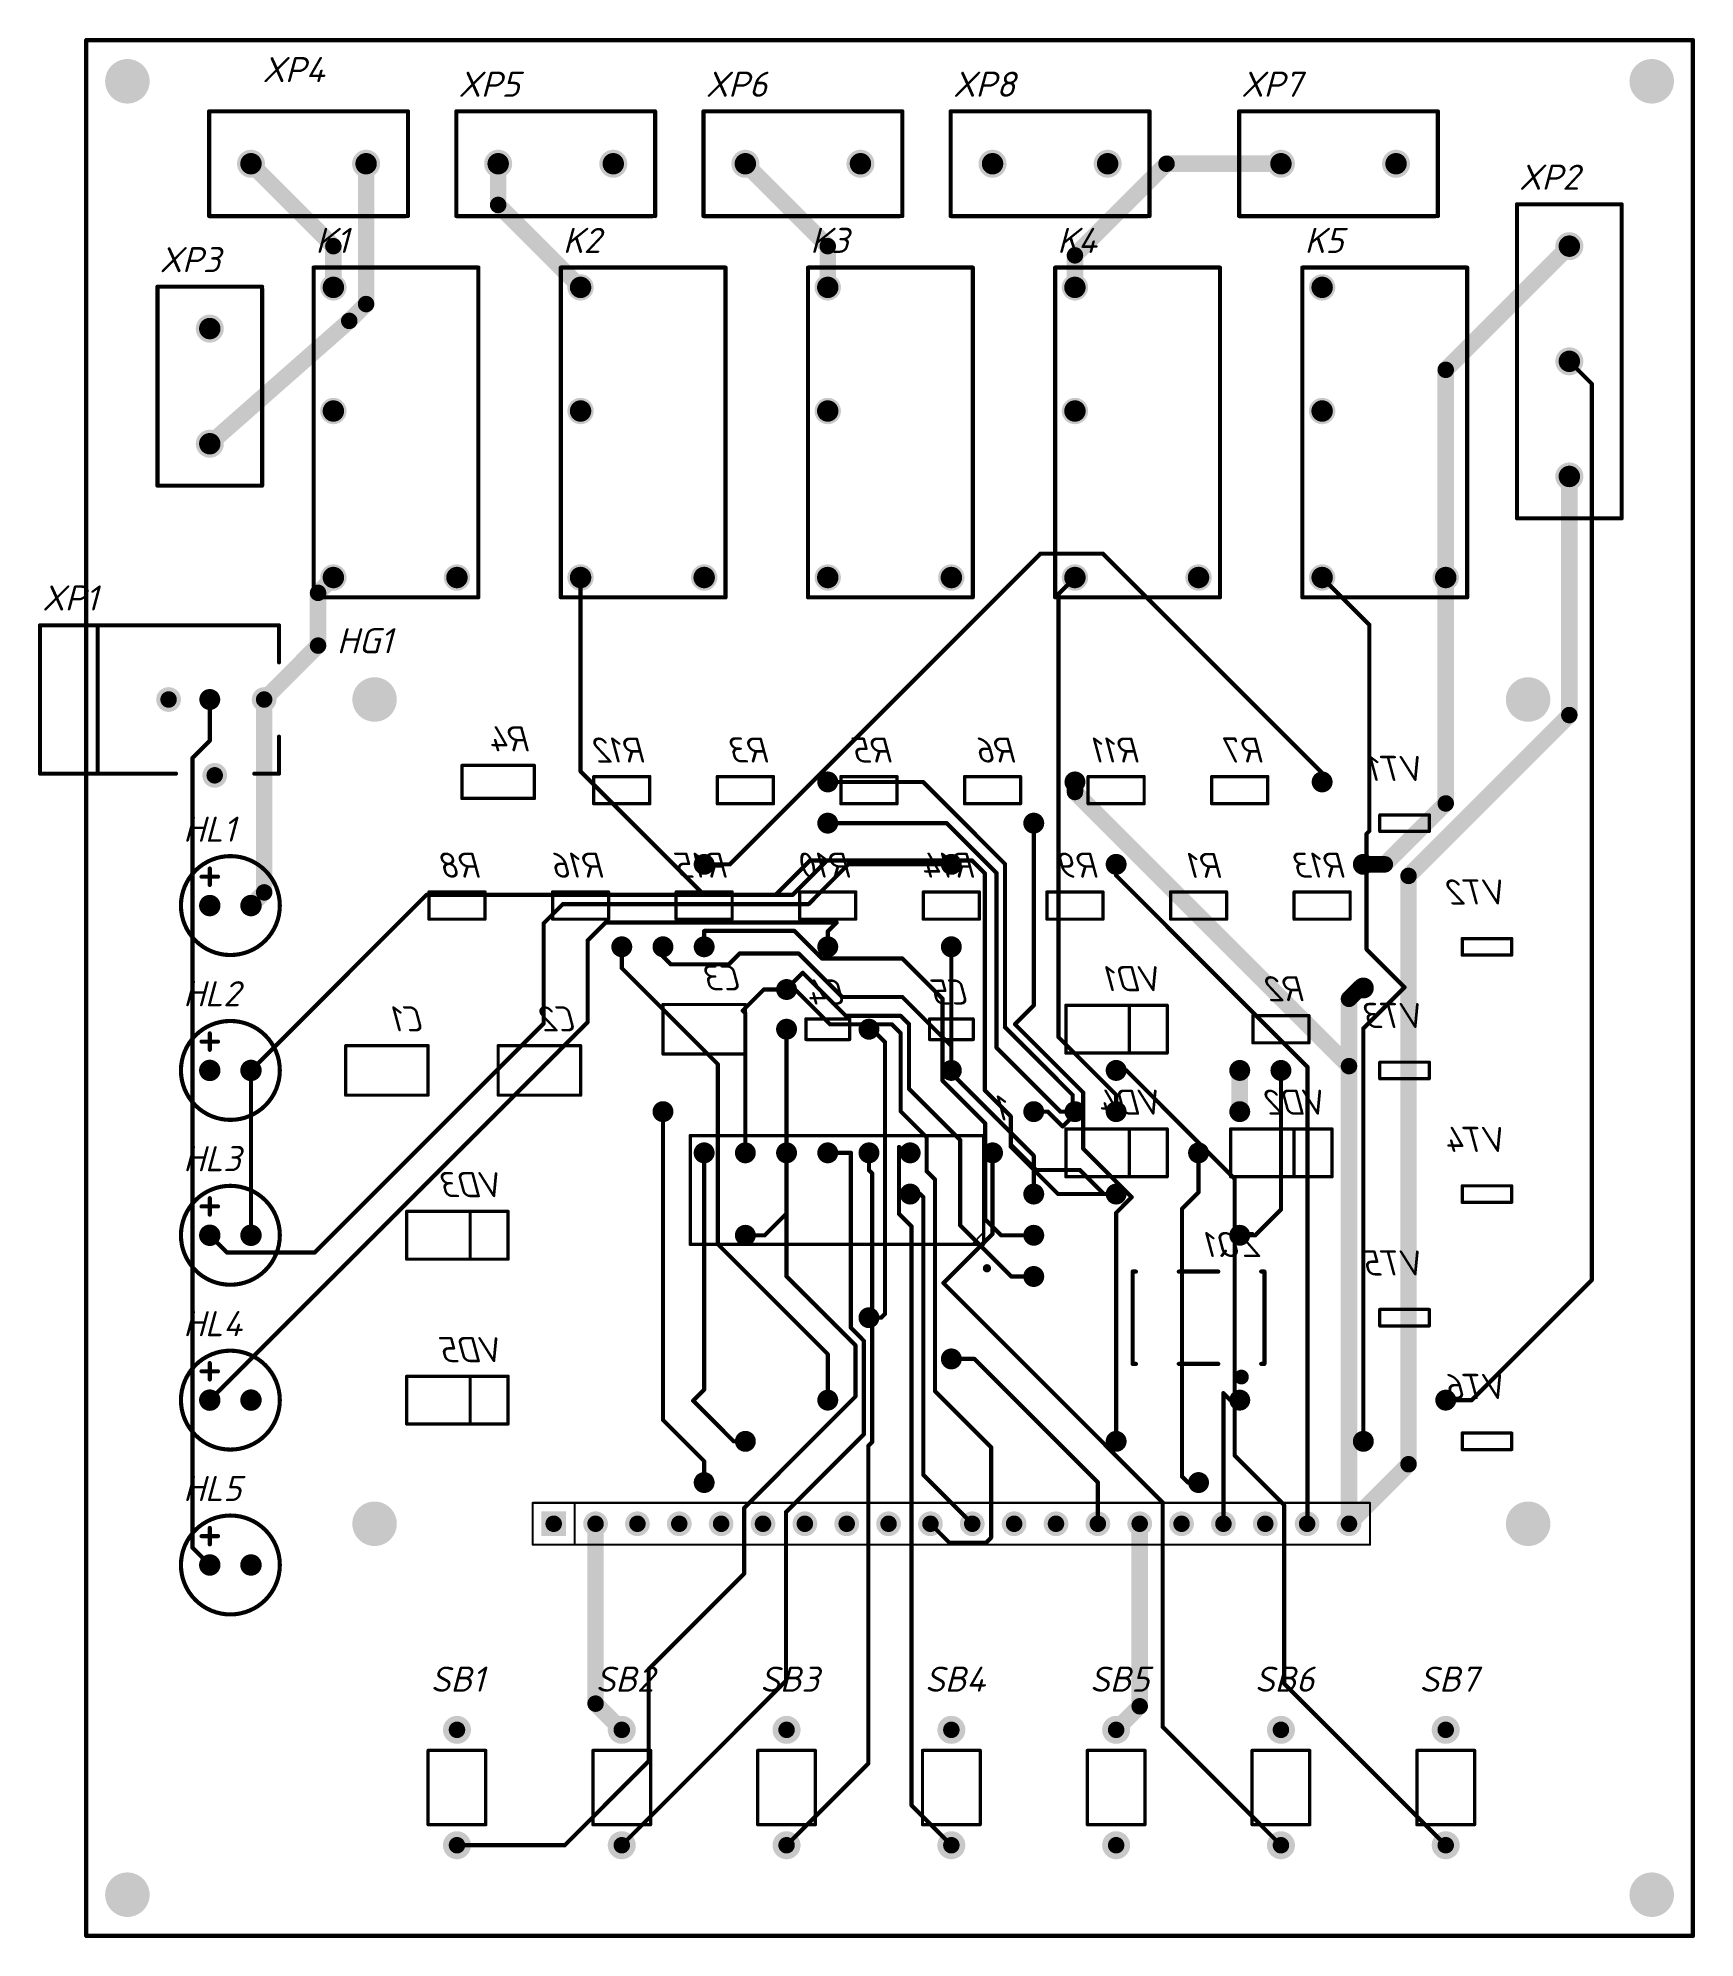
# Model space of a CAD drawing. Header units: millimetres. Extents: x -1529 to 2898, y -1337 to 2183.
# Drawn here: x -1528.5 to -1277.1, y 1894.6 to 2182.7 of the extents above.
import ezdxf

# ---------------------------------------------------------------- set-up
doc = ezdxf.new("R2010")
doc.units = ezdxf.units.MM
for name, color, linetype in [('BottomOverlay', 54, 'Continuous'), ('PadHoleLayer', 156, 'Continuous'), ('TopLayer', 1, 'Continuous'), ('TopOverlay', 2, 'Continuous'), ('ViaHoleLayer', 16, 'Continuous')]:
    doc.layers.add(name, color=color, linetype=linetype)
doc.styles.get("Standard").update_dxf_attribs({"font": 'isocpeui.ttf', "height": 5})
doc.styles.add('стиль1', font='isocpeui.ttf')

msp = doc.modelspace()

# ---------------------------------------------------------------- texts
at = {"layer": 'BottomOverlay', "color": 7, "true_color": 0xffffff, "text_generation_flag": 2}
for s, p in [('R4', (-1453.63, 2074.539)), ('R12', (-1436.113, 2072.844)), ('R3', (-1417.317, 2072.844)), ('R5', (-1398.585, 2072.844)), ('R6', (-1379.852, 2072.844)), ('R11', (-1361.12, 2072.844)), ('R7', (-1342.324, 2072.844)), ('VT1', (-1317.828, 2070.05)), ('R8', (-1461.069, 2055.382)), ('R16', (-1442.336, 2055.382)), ('R15', (-1423.604, 2055.382)), ('R10', (-1404.871, 2055.382)), ('R14', (-1386.075, 2055.382)), ('R9', (-1367.343, 2055.382)), ('R1', (-1348.591, 2055.345)), ('R13', (-1329.878, 2055.382)), ('VT2', (-1305.319, 2051.318)), ('C3', (-1421.587, 2038.3)), ('VD1', (-1357.581, 2038.173)), ('R2', (-1336.101, 2036.649)), ('C4', (-1405.776, 2036.141)), ('C5', (-1387.043, 2036.141)), ('C1', (-1469.72, 2032.077)), ('C2', (-1446.606, 2032.077)), ('VT3', (-1317.828, 2032.585)), ('VD4', (-1357.581, 2019.441)), ('VD2', (-1332.626, 2019.441)), ('1', (-1380.744, 2018.552)), ('VT4', (-1305.319, 2013.789)), ('VD3', (-1457.594, 2006.931)), ('ZQ1', (-1342.784, 1997.851)), ('VT5', (-1317.828, 1995.057)), ('VD5', (-1457.594, 1981.912)), ('VT6', (-1305.319, 1976.324))]:
    msp.add_text(s, height=3.81, dxfattribs=at).set_placement(p)
at = {"layer": 'TopOverlay', "color": 7, "true_color": 0xffffff, "style": 'стиль1'}
for s, p in [('XP4', (-1494.495, 2176.026)), ('XP5', (-1464.767, 2173.809)), ('XP6', (-1427.239, 2173.809)), ('XP8', (-1389.728, 2173.809)), ('XP7', (-1346.022, 2173.809)), ('XP2', (-1303.858, 2159.712)), ('K1', (-1486.425, 2150.124)), ('K2', (-1448.896, 2150.124)), ('K3', (-1411.368, 2150.124)), ('K4', (-1373.903, 2150.124)), ('K5', (-1336.374, 2150.124)), ('XP3', (-1510.106, 2147.203)), ('XP1', (-1527.911, 2095.898)), ('HG1', (-1483.182, 2089.418)), ('HL1', (-1506.487, 2060.843)), ('HL2', (-1506.487, 2035.887)), ('HL3', (-1506.487, 2010.868)), ('HL4', (-1506.487, 1985.849)), ('HL5', (-1506.487, 1960.857)), ('SB1', (-1468.958, 1931.938)), ('SB2', (-1443.939, 1931.938)), ('SB3', (-1418.984, 1931.938)), ('SB4', (-1393.965, 1931.938)), ('SB5', (-1368.945, 1931.938)), ('SB6', (-1343.927, 1931.938)), ('SB7', (-1318.971, 1931.938))]:
    msp.add_text(s, height=3.81, dxfattribs=at).set_placement(p)

# ---------------------------------------------------------------- linework, layer by layer
at = {"layer": 'BottomOverlay', "color": 7, "true_color": 0xffffff}
for p, q in [((-1386.876, 1999.782), (-1385.076, 2001.582)), ((-1385.076, 1999.782), (-1386.876, 1999.782)), ((-1385.076, 2001.582), (-1385.076, 1999.782))]:
    msp.add_line(p, q, dxfattribs=at)
for points, const_width in [([(-1464.214, 2072.407), (-1453.214, 2072.407)], 0.5), ([(-1464.214, 2067.407), (-1464.214, 2072.407)], 0.5), ([(-1453.214, 2067.407), (-1453.214, 2072.407)], 0.5), ([(-1444.214, 2066.595), (-1444.214, 2070.719)], 0.5), ([(-1444.214, 2070.719), (-1435.714, 2070.719)], 0.5), ([(-1435.714, 2066.595), (-1435.714, 2070.719)], 0.5), ([(-1425.464, 2066.594), (-1425.464, 2070.719)], 0.5), ([(-1425.464, 2070.719), (-1416.964, 2070.719)], 0.5), ([(-1416.964, 2066.594), (-1416.964, 2070.719)], 0.5), ([(-1406.714, 2066.594), (-1406.714, 2070.719)], 0.5), ([(-1406.714, 2070.719), (-1398.214, 2070.719)], 0.5), ([(-1398.214, 2066.594), (-1398.214, 2070.719)], 0.5), ([(-1387.964, 2066.594), (-1387.964, 2070.719)], 0.5), ([(-1387.964, 2070.719), (-1379.464, 2070.719)], 0.5), ([(-1379.464, 2066.594), (-1379.464, 2070.719)], 0.5), ([(-1369.214, 2066.594), (-1369.214, 2070.719)], 0.5), ([(-1369.214, 2070.719), (-1360.714, 2070.719)], 0.5), ([(-1360.714, 2066.594), (-1360.714, 2070.719)], 0.5), ([(-1350.464, 2066.594), (-1350.464, 2070.719)], 0.5), ([(-1350.464, 2070.719), (-1341.964, 2070.719)], 0.5), ([(-1341.964, 2066.594), (-1341.964, 2070.719)], 0.5), ([(-1464.214, 2067.407), (-1453.214, 2067.407)], 0.5), ([(-1444.214, 2066.595), (-1435.714, 2066.595)], 0.5), ([(-1425.464, 2066.594), (-1416.964, 2066.594)], 0.5), ([(-1406.714, 2066.594), (-1398.214, 2066.594)], 0.5), ([(-1387.964, 2066.594), (-1379.464, 2066.594)], 0.5), ([(-1369.214, 2066.594), (-1360.714, 2066.594)], 0.5), ([(-1350.464, 2066.594), (-1341.964, 2066.594)], 0.5), ([(-1324.964, 2064.907), (-1317.464, 2064.907)], 0.5), ([(-1324.964, 2062.407), (-1324.964, 2064.907)], 0.5), ([(-1324.964, 2064.907), (-1317.464, 2064.907)], 0.5), ([(-1317.464, 2062.407), (-1317.464, 2064.907)], 0.5), ([(-1324.964, 2062.407), (-1317.464, 2062.407)], 0.5), ([(-1469.214, 2049.094), (-1469.214, 2053.22)], 0.5), ([(-1469.214, 2053.22), (-1460.714, 2053.22)], 0.5), ([(-1460.714, 2049.094), (-1460.714, 2053.22)], 0.5), ([(-1450.464, 2049.094), (-1450.464, 2053.22)], 0.5), ([(-1450.464, 2053.22), (-1441.964, 2053.22)], 0.5), ([(-1441.964, 2049.094), (-1441.964, 2053.22)], 0.5), ([(-1431.714, 2049.094), (-1431.714, 2053.22)], 0.5), ([(-1431.714, 2053.22), (-1423.214, 2053.22)], 0.5), ([(-1423.214, 2049.094), (-1423.214, 2053.22)], 0.5), ([(-1412.964, 2049.094), (-1412.964, 2053.22)], 0.5), ([(-1412.964, 2053.22), (-1404.464, 2053.22)], 0.5), ([(-1404.464, 2049.094), (-1404.464, 2053.22)], 0.5), ([(-1394.214, 2049.094), (-1394.214, 2053.22)], 0.5), ([(-1394.214, 2053.22), (-1385.714, 2053.22)], 0.5), ([(-1385.714, 2049.094), (-1385.714, 2053.22)], 0.5), ([(-1375.464, 2049.094), (-1375.464, 2053.22)], 0.5), ([(-1375.464, 2053.22), (-1366.964, 2053.22)], 0.5), ([(-1366.964, 2049.094), (-1366.964, 2053.22)], 0.5), ([(-1356.714, 2049.094), (-1356.714, 2053.22)], 0.5), ([(-1356.714, 2053.22), (-1348.214, 2053.22)], 0.5), ([(-1348.214, 2049.094), (-1348.214, 2053.22)], 0.5), ([(-1337.964, 2049.094), (-1337.964, 2053.22)], 0.5), ([(-1337.964, 2053.22), (-1329.464, 2053.22)], 0.5), ([(-1329.464, 2049.094), (-1329.464, 2053.22)], 0.5), ([(-1469.214, 2049.094), (-1460.714, 2049.094)], 0.5), ([(-1450.464, 2049.094), (-1441.964, 2049.094)], 0.5), ([(-1431.714, 2049.094), (-1423.214, 2049.094)], 0.5), ([(-1412.964, 2049.094), (-1404.464, 2049.094)], 0.5), ([(-1394.214, 2049.094), (-1385.714, 2049.094)], 0.5), ([(-1375.464, 2049.094), (-1366.964, 2049.094)], 0.5), ([(-1356.714, 2049.094), (-1348.214, 2049.094)], 0.5), ([(-1337.964, 2049.094), (-1329.464, 2049.094)], 0.5), ([(-1312.464, 2046.157), (-1304.964, 2046.157)], 0.5), ([(-1312.464, 2043.657), (-1312.464, 2046.157)], 0.5), ([(-1312.464, 2046.157), (-1304.964, 2046.157)], 0.5), ([(-1304.964, 2043.657), (-1304.964, 2046.157)], 0.5), ([(-1312.464, 2043.657), (-1304.964, 2043.657)], 0.5), ([(-1433.714, 2036.157), (-1421.214, 2036.157)], 0.5), ([(-1433.714, 2028.657), (-1433.714, 2036.157)], 0.5), ([(-1421.214, 2028.657), (-1421.214, 2036.157)], 0.5), ([(-1372.589, 2028.782), (-1372.589, 2036.032)], 0.5), ([(-1372.589, 2036.032), (-1357.214, 2036.032)], 0.5), ([(-1362.964, 2028.782), (-1362.964, 2036.032)], 0.5), ([(-1357.214, 2028.782), (-1357.214, 2036.032)], 0.5), ([(-1344.214, 2030.344), (-1344.214, 2034.469)], 0.5), ([(-1344.214, 2034.469), (-1335.714, 2034.469)], 0.5), ([(-1335.714, 2030.344), (-1335.714, 2034.469)], 0.5), ([(-1412.026, 2030.844), (-1412.026, 2033.969)], 0.5), ([(-1412.026, 2033.969), (-1405.401, 2033.969)], 0.5), ([(-1405.401, 2030.844), (-1405.401, 2033.969)], 0.5), ([(-1393.276, 2030.844), (-1393.276, 2033.969)], 0.5), ([(-1393.276, 2033.969), (-1386.651, 2033.969)], 0.5), ([(-1386.651, 2030.844), (-1386.651, 2033.969)], 0.5), ([(-1481.839, 2029.907), (-1469.339, 2029.907)], 0.5), ([(-1481.839, 2022.407), (-1481.839, 2029.907)], 0.5), ([(-1469.339, 2022.407), (-1469.339, 2029.907)], 0.5), ([(-1458.714, 2029.907), (-1446.214, 2029.907)], 0.5), ([(-1458.714, 2022.407), (-1458.714, 2029.907)], 0.5), ([(-1446.214, 2022.407), (-1446.214, 2029.907)], 0.5), ([(-1433.714, 2028.657), (-1421.214, 2028.657)], 0.5), ([(-1412.026, 2030.844), (-1405.401, 2030.844)], 0.5), ([(-1393.276, 2030.844), (-1386.651, 2030.844)], 0.5), ([(-1372.589, 2028.782), (-1357.214, 2028.782)], 0.5), ([(-1344.214, 2030.344), (-1335.714, 2030.344)], 0.5), ([(-1324.964, 2027.407), (-1317.464, 2027.407)], 0.5), ([(-1324.964, 2024.907), (-1324.964, 2027.407)], 0.5), ([(-1324.964, 2027.407), (-1317.464, 2027.407)], 0.5), ([(-1317.464, 2024.907), (-1317.464, 2027.407)], 0.5), ([(-1324.964, 2024.907), (-1317.464, 2024.907)], 0.5), ([(-1481.839, 2022.407), (-1469.339, 2022.407)], 0.5), ([(-1458.714, 2022.407), (-1446.214, 2022.407)], 0.5), ([(-1372.589, 2010.032), (-1372.589, 2017.282)], 0.5), ([(-1372.589, 2017.282), (-1357.214, 2017.282)], 0.5), ([(-1362.964, 2010.032), (-1362.964, 2017.282)], 0.5), ([(-1357.214, 2010.032), (-1357.214, 2017.282)], 0.5), ([(-1347.589, 2010.032), (-1347.589, 2017.282)], 0.5), ([(-1347.589, 2017.282), (-1332.214, 2017.282)], 0.5), ([(-1337.964, 2010.032), (-1337.964, 2017.282)], 0.5), ([(-1332.214, 2010.032), (-1332.214, 2017.282)], 0.5), ([(-1429.576, 2016.282), (-1385.076, 2016.282)], 0.5), ([(-1429.576, 1999.782), (-1429.576, 2016.282)], 0.5), ([(-1385.076, 1999.782), (-1385.076, 2016.282)], 0.5), ([(-1372.589, 2010.032), (-1357.214, 2010.032)], 0.5), ([(-1347.589, 2010.032), (-1332.214, 2010.032)], 0.5), ([(-1312.464, 2008.657), (-1304.964, 2008.657)], 0.5), ([(-1312.464, 2006.157), (-1312.464, 2008.657)], 0.5), ([(-1312.464, 2008.657), (-1304.964, 2008.657)], 0.5), ([(-1304.964, 2006.157), (-1304.964, 2008.657)], 0.5), ([(-1312.464, 2006.157), (-1304.964, 2006.157)], 0.5), ([(-1472.589, 1997.532), (-1472.589, 2004.782)], 0.5), ([(-1472.589, 2004.782), (-1457.214, 2004.782)], 0.5), ([(-1462.964, 1997.532), (-1462.964, 2004.782)], 0.5), ([(-1457.214, 1997.532), (-1457.214, 2004.782)], 0.5), ([(-1429.576, 1999.782), (-1385.076, 1999.782)], 0.5), ([(-1472.589, 1997.532), (-1457.214, 1997.532)], 0.5), ([(-1362.464, 1981.657), (-1362.464, 1995.657)], 0.625), ([(-1362.464, 1995.657), (-1361.964, 1995.657)], 0.625), ([(-1355.464, 1995.657), (-1349.464, 1995.657)], 0.625), ([(-1342.964, 1995.657), (-1342.464, 1995.657)], 0.625), ([(-1342.464, 1981.657), (-1342.464, 1995.657)], 0.625), ([(-1324.964, 1989.907), (-1317.464, 1989.907)], 0.5), ([(-1324.964, 1987.407), (-1324.964, 1989.907)], 0.5), ([(-1324.964, 1989.907), (-1317.464, 1989.907)], 0.5), ([(-1317.464, 1987.407), (-1317.464, 1989.907)], 0.5), ([(-1324.964, 1987.407), (-1317.464, 1987.407)], 0.5), ([(-1472.589, 1972.532), (-1472.589, 1979.782)], 0.5), ([(-1472.589, 1979.782), (-1457.214, 1979.782)], 0.5), ([(-1462.964, 1972.532), (-1462.964, 1979.782)], 0.5), ([(-1457.214, 1972.532), (-1457.214, 1979.782)], 0.5), ([(-1362.464, 1981.657), (-1361.964, 1981.657)], 0.625), ([(-1355.464, 1981.657), (-1349.464, 1981.657)], 0.625), ([(-1342.964, 1981.657), (-1342.464, 1981.657)], 0.625), ([(-1472.589, 1972.532), (-1457.214, 1972.532)], 0.5), ([(-1312.464, 1971.157), (-1304.964, 1971.157)], 0.5), ([(-1312.464, 1968.657), (-1312.464, 1971.157)], 0.5), ([(-1312.464, 1971.157), (-1304.964, 1971.157)], 0.5), ([(-1304.964, 1968.657), (-1304.964, 1971.157)], 0.5), ([(-1312.464, 1968.657), (-1304.964, 1968.657)], 0.5)]:
    msp.add_lwpolyline(points, dxfattribs=dict(at, const_width=const_width))
for points, const_width in [([(-1464.339, 2072.407, 1), (-1464.089, 2072.407, 1)], 0.25), ([(-1464.339, 2072.407, 1), (-1464.089, 2072.407, 1)], 0.25), ([(-1453.339, 2072.407, 1), (-1453.089, 2072.407, 1)], 0.25), ([(-1453.339, 2072.407, 1), (-1453.089, 2072.407, 1)], 0.25), ([(-1444.339, 2070.719, 1), (-1444.089, 2070.719, 1)], 0.25), ([(-1444.339, 2070.719, 1), (-1444.089, 2070.719, 1)], 0.25), ([(-1435.839, 2070.719, 1), (-1435.589, 2070.719, 1)], 0.25), ([(-1435.839, 2070.719, 1), (-1435.589, 2070.719, 1)], 0.25), ([(-1425.589, 2070.719, 1), (-1425.339, 2070.719, 1)], 0.25), ([(-1425.589, 2070.719, 1), (-1425.339, 2070.719, 1)], 0.25), ([(-1417.089, 2070.719, 1), (-1416.839, 2070.719, 1)], 0.25), ([(-1417.089, 2070.719, 1), (-1416.839, 2070.719, 1)], 0.25), ([(-1406.839, 2070.719, 1), (-1406.589, 2070.719, 1)], 0.25), ([(-1406.839, 2070.719, 1), (-1406.589, 2070.719, 1)], 0.25), ([(-1398.339, 2070.719, 1), (-1398.089, 2070.719, 1)], 0.25), ([(-1398.339, 2070.719, 1), (-1398.089, 2070.719, 1)], 0.25), ([(-1388.089, 2070.719, 1), (-1387.839, 2070.719, 1)], 0.25), ([(-1388.089, 2070.719, 1), (-1387.839, 2070.719, 1)], 0.25), ([(-1379.589, 2070.719, 1), (-1379.339, 2070.719, 1)], 0.25), ([(-1379.589, 2070.719, 1), (-1379.339, 2070.719, 1)], 0.25), ([(-1369.339, 2070.719, 1), (-1369.089, 2070.719, 1)], 0.25), ([(-1369.339, 2070.719, 1), (-1369.089, 2070.719, 1)], 0.25), ([(-1360.839, 2070.719, 1), (-1360.589, 2070.719, 1)], 0.25), ([(-1360.839, 2070.719, 1), (-1360.589, 2070.719, 1)], 0.25), ([(-1350.589, 2070.719, 1), (-1350.339, 2070.719, 1)], 0.25), ([(-1350.589, 2070.719, 1), (-1350.339, 2070.719, 1)], 0.25), ([(-1342.089, 2070.719, 1), (-1341.839, 2070.719, 1)], 0.25), ([(-1342.089, 2070.719, 1), (-1341.839, 2070.719, 1)], 0.25), ([(-1464.339, 2067.407, 1), (-1464.089, 2067.407, 1)], 0.25), ([(-1464.339, 2067.407, 1), (-1464.089, 2067.407, 1)], 0.25), ([(-1453.339, 2067.407, 1), (-1453.089, 2067.407, 1)], 0.25), ([(-1453.339, 2067.407, 1), (-1453.089, 2067.407, 1)], 0.25), ([(-1444.339, 2066.595, 1), (-1444.089, 2066.595, 1)], 0.25), ([(-1444.339, 2066.595, 1), (-1444.089, 2066.595, 1)], 0.25), ([(-1435.839, 2066.595, 1), (-1435.589, 2066.595, 1)], 0.25), ([(-1435.839, 2066.595, 1), (-1435.589, 2066.595, 1)], 0.25), ([(-1425.589, 2066.594, 1), (-1425.339, 2066.594, 1)], 0.25), ([(-1425.589, 2066.594, 1), (-1425.339, 2066.594, 1)], 0.25), ([(-1417.089, 2066.594, 1), (-1416.839, 2066.594, 1)], 0.25), ([(-1417.089, 2066.594, 1), (-1416.839, 2066.594, 1)], 0.25), ([(-1406.839, 2066.594, 1), (-1406.589, 2066.594, 1)], 0.25), ([(-1406.839, 2066.594, 1), (-1406.589, 2066.594, 1)], 0.25), ([(-1398.339, 2066.594, 1), (-1398.089, 2066.594, 1)], 0.25), ([(-1398.339, 2066.594, 1), (-1398.089, 2066.594, 1)], 0.25), ([(-1388.089, 2066.594, 1), (-1387.839, 2066.594, 1)], 0.25), ([(-1388.089, 2066.594, 1), (-1387.839, 2066.594, 1)], 0.25), ([(-1379.589, 2066.594, 1), (-1379.339, 2066.594, 1)], 0.25), ([(-1379.589, 2066.594, 1), (-1379.339, 2066.594, 1)], 0.25), ([(-1369.339, 2066.594, 1), (-1369.089, 2066.594, 1)], 0.25), ([(-1369.339, 2066.594, 1), (-1369.089, 2066.594, 1)], 0.25), ([(-1360.839, 2066.594, 1), (-1360.589, 2066.594, 1)], 0.25), ([(-1360.839, 2066.594, 1), (-1360.589, 2066.594, 1)], 0.25), ([(-1350.589, 2066.594, 1), (-1350.339, 2066.594, 1)], 0.25), ([(-1350.589, 2066.594, 1), (-1350.339, 2066.594, 1)], 0.25), ([(-1342.089, 2066.594, 1), (-1341.839, 2066.594, 1)], 0.25), ([(-1342.089, 2066.594, 1), (-1341.839, 2066.594, 1)], 0.25), ([(-1325.089, 2064.907, 1), (-1324.839, 2064.907, 1)], 0.25), ([(-1325.089, 2064.907, 1), (-1324.839, 2064.907, 1)], 0.25), ([(-1325.089, 2064.907, 1), (-1324.839, 2064.907, 1)], 0.25), ([(-1317.589, 2064.907, 1), (-1317.339, 2064.907, 1)], 0.25), ([(-1317.589, 2064.907, 1), (-1317.339, 2064.907, 1)], 0.25), ([(-1317.589, 2064.907, 1), (-1317.339, 2064.907, 1)], 0.25), ([(-1325.089, 2062.407, 1), (-1324.839, 2062.407, 1)], 0.25), ([(-1325.089, 2062.407, 1), (-1324.839, 2062.407, 1)], 0.25), ([(-1317.589, 2062.407, 1), (-1317.339, 2062.407, 1)], 0.25), ([(-1317.589, 2062.407, 1), (-1317.339, 2062.407, 1)], 0.25), ([(-1469.339, 2053.22, 1), (-1469.089, 2053.22, 1)], 0.25), ([(-1469.339, 2053.22, 1), (-1469.089, 2053.22, 1)], 0.25), ([(-1460.839, 2053.22, 1), (-1460.589, 2053.22, 1)], 0.25), ([(-1460.839, 2053.22, 1), (-1460.589, 2053.22, 1)], 0.25), ([(-1450.589, 2053.22, 1), (-1450.339, 2053.22, 1)], 0.25), ([(-1450.589, 2053.22, 1), (-1450.339, 2053.22, 1)], 0.25), ([(-1442.089, 2053.22, 1), (-1441.839, 2053.22, 1)], 0.25), ([(-1442.089, 2053.22, 1), (-1441.839, 2053.22, 1)], 0.25), ([(-1431.839, 2053.22, 1), (-1431.589, 2053.22, 1)], 0.25), ([(-1431.839, 2053.22, 1), (-1431.589, 2053.22, 1)], 0.25), ([(-1423.339, 2053.22, 1), (-1423.089, 2053.22, 1)], 0.25), ([(-1423.339, 2053.22, 1), (-1423.089, 2053.22, 1)], 0.25), ([(-1413.089, 2053.22, 1), (-1412.839, 2053.22, 1)], 0.25), ([(-1413.089, 2053.22, 1), (-1412.839, 2053.22, 1)], 0.25), ([(-1404.589, 2053.22, 1), (-1404.339, 2053.22, 1)], 0.25), ([(-1404.589, 2053.22, 1), (-1404.339, 2053.22, 1)], 0.25), ([(-1394.339, 2053.22, 1), (-1394.089, 2053.22, 1)], 0.25), ([(-1394.339, 2053.22, 1), (-1394.089, 2053.22, 1)], 0.25), ([(-1385.839, 2053.22, 1), (-1385.589, 2053.22, 1)], 0.25), ([(-1385.839, 2053.22, 1), (-1385.589, 2053.22, 1)], 0.25), ([(-1375.589, 2053.22, 1), (-1375.339, 2053.22, 1)], 0.25), ([(-1375.589, 2053.22, 1), (-1375.339, 2053.22, 1)], 0.25), ([(-1367.089, 2053.22, 1), (-1366.839, 2053.22, 1)], 0.25), ([(-1367.089, 2053.22, 1), (-1366.839, 2053.22, 1)], 0.25), ([(-1356.839, 2053.22, 1), (-1356.589, 2053.22, 1)], 0.25), ([(-1356.839, 2053.22, 1), (-1356.589, 2053.22, 1)], 0.25), ([(-1348.339, 2053.22, 1), (-1348.089, 2053.22, 1)], 0.25), ([(-1348.339, 2053.22, 1), (-1348.089, 2053.22, 1)], 0.25), ([(-1338.089, 2053.22, 1), (-1337.839, 2053.22, 1)], 0.25), ([(-1338.089, 2053.22, 1), (-1337.839, 2053.22, 1)], 0.25), ([(-1329.589, 2053.22, 1), (-1329.339, 2053.22, 1)], 0.25), ([(-1329.589, 2053.22, 1), (-1329.339, 2053.22, 1)], 0.25), ([(-1469.339, 2049.094, 1), (-1469.089, 2049.094, 1)], 0.25), ([(-1469.339, 2049.094, 1), (-1469.089, 2049.094, 1)], 0.25), ([(-1460.839, 2049.094, 1), (-1460.589, 2049.094, 1)], 0.25), ([(-1460.839, 2049.094, 1), (-1460.589, 2049.094, 1)], 0.25), ([(-1450.589, 2049.094, 1), (-1450.339, 2049.094, 1)], 0.25), ([(-1450.589, 2049.094, 1), (-1450.339, 2049.094, 1)], 0.25), ([(-1442.089, 2049.094, 1), (-1441.839, 2049.094, 1)], 0.25), ([(-1442.089, 2049.094, 1), (-1441.839, 2049.094, 1)], 0.25), ([(-1431.839, 2049.094, 1), (-1431.589, 2049.094, 1)], 0.25), ([(-1431.839, 2049.094, 1), (-1431.589, 2049.094, 1)], 0.25), ([(-1423.339, 2049.094, 1), (-1423.089, 2049.094, 1)], 0.25), ([(-1423.339, 2049.094, 1), (-1423.089, 2049.094, 1)], 0.25), ([(-1413.089, 2049.094, 1), (-1412.839, 2049.094, 1)], 0.25), ([(-1413.089, 2049.094, 1), (-1412.839, 2049.094, 1)], 0.25), ([(-1404.589, 2049.094, 1), (-1404.339, 2049.094, 1)], 0.25), ([(-1404.589, 2049.094, 1), (-1404.339, 2049.094, 1)], 0.25), ([(-1394.339, 2049.094, 1), (-1394.089, 2049.094, 1)], 0.25), ([(-1394.339, 2049.094, 1), (-1394.089, 2049.094, 1)], 0.25), ([(-1385.839, 2049.094, 1), (-1385.589, 2049.094, 1)], 0.25), ([(-1385.839, 2049.094, 1), (-1385.589, 2049.094, 1)], 0.25), ([(-1375.589, 2049.094, 1), (-1375.339, 2049.094, 1)], 0.25), ([(-1375.589, 2049.094, 1), (-1375.339, 2049.094, 1)], 0.25), ([(-1367.089, 2049.094, 1), (-1366.839, 2049.094, 1)], 0.25), ([(-1367.089, 2049.094, 1), (-1366.839, 2049.094, 1)], 0.25), ([(-1356.839, 2049.094, 1), (-1356.589, 2049.094, 1)], 0.25), ([(-1356.839, 2049.094, 1), (-1356.589, 2049.094, 1)], 0.25), ([(-1348.339, 2049.094, 1), (-1348.089, 2049.094, 1)], 0.25), ([(-1348.339, 2049.094, 1), (-1348.089, 2049.094, 1)], 0.25), ([(-1338.089, 2049.094, 1), (-1337.839, 2049.094, 1)], 0.25), ([(-1338.089, 2049.094, 1), (-1337.839, 2049.094, 1)], 0.25), ([(-1329.589, 2049.094, 1), (-1329.339, 2049.094, 1)], 0.25), ([(-1329.589, 2049.094, 1), (-1329.339, 2049.094, 1)], 0.25), ([(-1312.589, 2046.157, 1), (-1312.339, 2046.157, 1)], 0.25), ([(-1312.589, 2046.157, 1), (-1312.339, 2046.157, 1)], 0.25), ([(-1312.589, 2046.157, 1), (-1312.339, 2046.157, 1)], 0.25), ([(-1305.089, 2046.157, 1), (-1304.839, 2046.157, 1)], 0.25), ([(-1305.089, 2046.157, 1), (-1304.839, 2046.157, 1)], 0.25), ([(-1305.089, 2046.157, 1), (-1304.839, 2046.157, 1)], 0.25), ([(-1312.589, 2043.657, 1), (-1312.339, 2043.657, 1)], 0.25), ([(-1312.589, 2043.657, 1), (-1312.339, 2043.657, 1)], 0.25), ([(-1305.089, 2043.657, 1), (-1304.839, 2043.657, 1)], 0.25), ([(-1305.089, 2043.657, 1), (-1304.839, 2043.657, 1)], 0.25), ([(-1433.839, 2036.157, 1), (-1433.589, 2036.157, 1)], 0.25), ([(-1433.839, 2036.157, 1), (-1433.589, 2036.157, 1)], 0.25), ([(-1421.339, 2036.157, 1), (-1421.089, 2036.157, 1)], 0.25), ([(-1421.339, 2036.157, 1), (-1421.089, 2036.157, 1)], 0.25), ([(-1372.714, 2036.032, 1), (-1372.464, 2036.032, 1)], 0.25), ([(-1372.714, 2036.032, 1), (-1372.464, 2036.032, 1)], 0.25), ([(-1363.089, 2036.032, 1), (-1362.839, 2036.032, 1)], 0.25), ([(-1357.339, 2036.032, 1), (-1357.089, 2036.032, 1)], 0.25), ([(-1357.339, 2036.032, 1), (-1357.089, 2036.032, 1)], 0.25), ([(-1344.339, 2034.469, 1), (-1344.089, 2034.469, 1)], 0.25), ([(-1344.339, 2034.469, 1), (-1344.089, 2034.469, 1)], 0.25), ([(-1335.839, 2034.469, 1), (-1335.589, 2034.469, 1)], 0.25), ([(-1335.839, 2034.469, 1), (-1335.589, 2034.469, 1)], 0.25), ([(-1412.151, 2033.969, 1), (-1411.901, 2033.969, 1)], 0.25), ([(-1412.151, 2033.969, 1), (-1411.901, 2033.969, 1)], 0.25), ([(-1405.526, 2033.969, 1), (-1405.276, 2033.969, 1)], 0.25), ([(-1405.526, 2033.969, 1), (-1405.276, 2033.969, 1)], 0.25), ([(-1393.401, 2033.969, 1), (-1393.151, 2033.969, 1)], 0.25), ([(-1393.401, 2033.969, 1), (-1393.151, 2033.969, 1)], 0.25), ([(-1386.776, 2033.969, 1), (-1386.526, 2033.969, 1)], 0.25), ([(-1386.776, 2033.969, 1), (-1386.526, 2033.969, 1)], 0.25), ([(-1481.964, 2029.907, 1), (-1481.714, 2029.907, 1)], 0.25), ([(-1481.964, 2029.907, 1), (-1481.714, 2029.907, 1)], 0.25), ([(-1469.464, 2029.907, 1), (-1469.214, 2029.907, 1)], 0.25), ([(-1469.464, 2029.907, 1), (-1469.214, 2029.907, 1)], 0.25), ([(-1458.839, 2029.907, 1), (-1458.589, 2029.907, 1)], 0.25), ([(-1458.839, 2029.907, 1), (-1458.589, 2029.907, 1)], 0.25), ([(-1446.339, 2029.907, 1), (-1446.089, 2029.907, 1)], 0.25), ([(-1446.339, 2029.907, 1), (-1446.089, 2029.907, 1)], 0.25), ([(-1433.839, 2028.657, 1), (-1433.589, 2028.657, 1)], 0.25), ([(-1433.839, 2028.657, 1), (-1433.589, 2028.657, 1)], 0.25), ([(-1421.339, 2028.657, 1), (-1421.089, 2028.657, 1)], 0.25), ([(-1421.339, 2028.657, 1), (-1421.089, 2028.657, 1)], 0.25), ([(-1412.151, 2030.844, 1), (-1411.901, 2030.844, 1)], 0.25), ([(-1412.151, 2030.844, 1), (-1411.901, 2030.844, 1)], 0.25), ([(-1405.526, 2030.844, 1), (-1405.276, 2030.844, 1)], 0.25), ([(-1405.526, 2030.844, 1), (-1405.276, 2030.844, 1)], 0.25), ([(-1393.401, 2030.844, 1), (-1393.151, 2030.844, 1)], 0.25), ([(-1393.401, 2030.844, 1), (-1393.151, 2030.844, 1)], 0.25), ([(-1386.776, 2030.844, 1), (-1386.526, 2030.844, 1)], 0.25), ([(-1386.776, 2030.844, 1), (-1386.526, 2030.844, 1)], 0.25), ([(-1372.714, 2028.782, 1), (-1372.464, 2028.782, 1)], 0.25), ([(-1372.714, 2028.782, 1), (-1372.464, 2028.782, 1)], 0.25), ([(-1363.089, 2028.782, 1), (-1362.839, 2028.782, 1)], 0.25), ([(-1357.339, 2028.782, 1), (-1357.089, 2028.782, 1)], 0.25), ([(-1357.339, 2028.782, 1), (-1357.089, 2028.782, 1)], 0.25), ([(-1344.339, 2030.344, 1), (-1344.089, 2030.344, 1)], 0.25), ([(-1344.339, 2030.344, 1), (-1344.089, 2030.344, 1)], 0.25), ([(-1335.839, 2030.344, 1), (-1335.589, 2030.344, 1)], 0.25), ([(-1335.839, 2030.344, 1), (-1335.589, 2030.344, 1)], 0.25), ([(-1325.089, 2027.407, 1), (-1324.839, 2027.407, 1)], 0.25), ([(-1325.089, 2027.407, 1), (-1324.839, 2027.407, 1)], 0.25), ([(-1325.089, 2027.407, 1), (-1324.839, 2027.407, 1)], 0.25), ([(-1317.589, 2027.407, 1), (-1317.339, 2027.407, 1)], 0.25), ([(-1317.589, 2027.407, 1), (-1317.339, 2027.407, 1)], 0.25), ([(-1317.589, 2027.407, 1), (-1317.339, 2027.407, 1)], 0.25), ([(-1325.089, 2024.907, 1), (-1324.839, 2024.907, 1)], 0.25), ([(-1325.089, 2024.907, 1), (-1324.839, 2024.907, 1)], 0.25), ([(-1317.589, 2024.907, 1), (-1317.339, 2024.907, 1)], 0.25), ([(-1317.589, 2024.907, 1), (-1317.339, 2024.907, 1)], 0.25), ([(-1481.964, 2022.407, 1), (-1481.714, 2022.407, 1)], 0.25), ([(-1481.964, 2022.407, 1), (-1481.714, 2022.407, 1)], 0.25), ([(-1469.464, 2022.407, 1), (-1469.214, 2022.407, 1)], 0.25), ([(-1469.464, 2022.407, 1), (-1469.214, 2022.407, 1)], 0.25), ([(-1458.839, 2022.407, 1), (-1458.589, 2022.407, 1)], 0.25), ([(-1458.839, 2022.407, 1), (-1458.589, 2022.407, 1)], 0.25), ([(-1446.339, 2022.407, 1), (-1446.089, 2022.407, 1)], 0.25), ([(-1446.339, 2022.407, 1), (-1446.089, 2022.407, 1)], 0.25), ([(-1372.714, 2017.282, 1), (-1372.464, 2017.282, 1)], 0.25), ([(-1372.714, 2017.282, 1), (-1372.464, 2017.282, 1)], 0.25), ([(-1363.089, 2017.282, 1), (-1362.839, 2017.282, 1)], 0.25), ([(-1357.339, 2017.282, 1), (-1357.089, 2017.282, 1)], 0.25), ([(-1357.339, 2017.282, 1), (-1357.089, 2017.282, 1)], 0.25), ([(-1347.714, 2017.282, 1), (-1347.464, 2017.282, 1)], 0.25), ([(-1347.714, 2017.282, 1), (-1347.464, 2017.282, 1)], 0.25), ([(-1338.089, 2017.282, 1), (-1337.839, 2017.282, 1)], 0.25), ([(-1332.339, 2017.282, 1), (-1332.089, 2017.282, 1)], 0.25), ([(-1332.339, 2017.282, 1), (-1332.089, 2017.282, 1)], 0.25), ([(-1429.701, 2016.282, 1), (-1429.451, 2016.282, 1)], 0.25), ([(-1429.701, 2016.282, 1), (-1429.451, 2016.282, 1)], 0.25), ([(-1385.201, 2016.282, 1), (-1384.951, 2016.282, 1)], 0.25), ([(-1385.201, 2016.282, 1), (-1384.951, 2016.282, 1)], 0.25), ([(-1372.714, 2010.032, 1), (-1372.464, 2010.032, 1)], 0.25), ([(-1372.714, 2010.032, 1), (-1372.464, 2010.032, 1)], 0.25), ([(-1363.089, 2010.032, 1), (-1362.839, 2010.032, 1)], 0.25), ([(-1357.339, 2010.032, 1), (-1357.089, 2010.032, 1)], 0.25), ([(-1357.339, 2010.032, 1), (-1357.089, 2010.032, 1)], 0.25), ([(-1347.714, 2010.032, 1), (-1347.464, 2010.032, 1)], 0.25), ([(-1347.714, 2010.032, 1), (-1347.464, 2010.032, 1)], 0.25), ([(-1338.089, 2010.032, 1), (-1337.839, 2010.032, 1)], 0.25), ([(-1332.339, 2010.032, 1), (-1332.089, 2010.032, 1)], 0.25), ([(-1332.339, 2010.032, 1), (-1332.089, 2010.032, 1)], 0.25), ([(-1312.589, 2008.657, 1), (-1312.339, 2008.657, 1)], 0.25), ([(-1312.589, 2008.657, 1), (-1312.339, 2008.657, 1)], 0.25), ([(-1312.589, 2008.657, 1), (-1312.339, 2008.657, 1)], 0.25), ([(-1305.089, 2008.657, 1), (-1304.839, 2008.657, 1)], 0.25), ([(-1305.089, 2008.657, 1), (-1304.839, 2008.657, 1)], 0.25), ([(-1305.089, 2008.657, 1), (-1304.839, 2008.657, 1)], 0.25), ([(-1312.589, 2006.157, 1), (-1312.339, 2006.157, 1)], 0.25), ([(-1312.589, 2006.157, 1), (-1312.339, 2006.157, 1)], 0.25), ([(-1305.089, 2006.157, 1), (-1304.839, 2006.157, 1)], 0.25), ([(-1305.089, 2006.157, 1), (-1304.839, 2006.157, 1)], 0.25), ([(-1472.714, 2004.782, 1), (-1472.464, 2004.782, 1)], 0.25), ([(-1472.714, 2004.782, 1), (-1472.464, 2004.782, 1)], 0.25), ([(-1463.089, 2004.782, 1), (-1462.839, 2004.782, 1)], 0.25), ([(-1457.339, 2004.782, 1), (-1457.089, 2004.782, 1)], 0.25), ([(-1457.339, 2004.782, 1), (-1457.089, 2004.782, 1)], 0.25), ([(-1429.701, 1999.782, 1), (-1429.451, 1999.782, 1)], 0.25), ([(-1429.701, 1999.782, 1), (-1429.451, 1999.782, 1)], 0.25), ([(-1385.201, 1999.782, 1), (-1384.951, 1999.782, 1)], 0.25), ([(-1385.201, 1999.782, 1), (-1384.951, 1999.782, 1)], 0.25), ([(-1472.714, 1997.532, 1), (-1472.464, 1997.532, 1)], 0.25), ([(-1472.714, 1997.532, 1), (-1472.464, 1997.532, 1)], 0.25), ([(-1463.089, 1997.532, 1), (-1462.839, 1997.532, 1)], 0.25), ([(-1457.339, 1997.532, 1), (-1457.089, 1997.532, 1)], 0.25), ([(-1457.339, 1997.532, 1), (-1457.089, 1997.532, 1)], 0.25), ([(-1384.251, 1996.157, 1), (-1384.876, 1996.157, 1)], 0.625), ([(-1385.032, 1996.157, 1), (-1384.72, 1996.157, 1)], 0.312), ([(-1384.407, 1996.157, 1), (-1384.095, 1996.157, 1)], 0.312), ([(-1362.62, 1995.657, 1), (-1362.307, 1995.657, 1)], 0.312), ([(-1362.62, 1995.657, 1), (-1362.307, 1995.657, 1)], 0.312), ([(-1362.12, 1995.657, 1), (-1361.807, 1995.657, 1)], 0.312), ([(-1355.62, 1995.657, 1), (-1355.307, 1995.657, 1)], 0.312), ([(-1349.62, 1995.657, 1), (-1349.307, 1995.657, 1)], 0.312), ([(-1343.12, 1995.657, 1), (-1342.807, 1995.657, 1)], 0.312), ([(-1342.62, 1995.657, 1), (-1342.307, 1995.657, 1)], 0.312), ([(-1342.62, 1995.657, 1), (-1342.307, 1995.657, 1)], 0.312), ([(-1325.089, 1989.907, 1), (-1324.839, 1989.907, 1)], 0.25), ([(-1325.089, 1989.907, 1), (-1324.839, 1989.907, 1)], 0.25), ([(-1325.089, 1989.907, 1), (-1324.839, 1989.907, 1)], 0.25), ([(-1317.589, 1989.907, 1), (-1317.339, 1989.907, 1)], 0.25), ([(-1317.589, 1989.907, 1), (-1317.339, 1989.907, 1)], 0.25), ([(-1317.589, 1989.907, 1), (-1317.339, 1989.907, 1)], 0.25), ([(-1325.089, 1987.407, 1), (-1324.839, 1987.407, 1)], 0.25), ([(-1325.089, 1987.407, 1), (-1324.839, 1987.407, 1)], 0.25), ([(-1317.589, 1987.407, 1), (-1317.339, 1987.407, 1)], 0.25), ([(-1317.589, 1987.407, 1), (-1317.339, 1987.407, 1)], 0.25), ([(-1472.714, 1979.782, 1), (-1472.464, 1979.782, 1)], 0.25), ([(-1472.714, 1979.782, 1), (-1472.464, 1979.782, 1)], 0.25), ([(-1463.089, 1979.782, 1), (-1462.839, 1979.782, 1)], 0.25), ([(-1457.339, 1979.782, 1), (-1457.089, 1979.782, 1)], 0.25), ([(-1457.339, 1979.782, 1), (-1457.089, 1979.782, 1)], 0.25), ([(-1362.62, 1981.657, 1), (-1362.307, 1981.657, 1)], 0.312), ([(-1362.62, 1981.657, 1), (-1362.307, 1981.657, 1)], 0.312), ([(-1362.12, 1981.657, 1), (-1361.807, 1981.657, 1)], 0.312), ([(-1355.62, 1981.657, 1), (-1355.307, 1981.657, 1)], 0.312), ([(-1349.62, 1981.657, 1), (-1349.307, 1981.657, 1)], 0.312), ([(-1345.464, 1979.657, 1), (-1346.464, 1979.657, 1)], 1.25), ([(-1346.776, 1979.657, 1), (-1346.151, 1979.657, 1)], 0.625), ([(-1345.776, 1979.657, 1), (-1345.151, 1979.657, 1)], 0.625), ([(-1343.12, 1981.657, 1), (-1342.807, 1981.657, 1)], 0.312), ([(-1342.62, 1981.657, 1), (-1342.307, 1981.657, 1)], 0.312), ([(-1342.62, 1981.657, 1), (-1342.307, 1981.657, 1)], 0.312), ([(-1472.714, 1972.532, 1), (-1472.464, 1972.532, 1)], 0.25), ([(-1472.714, 1972.532, 1), (-1472.464, 1972.532, 1)], 0.25), ([(-1463.089, 1972.532, 1), (-1462.839, 1972.532, 1)], 0.25), ([(-1457.339, 1972.532, 1), (-1457.089, 1972.532, 1)], 0.25), ([(-1457.339, 1972.532, 1), (-1457.089, 1972.532, 1)], 0.25), ([(-1312.589, 1971.157, 1), (-1312.339, 1971.157, 1)], 0.25), ([(-1312.589, 1971.157, 1), (-1312.339, 1971.157, 1)], 0.25), ([(-1312.589, 1971.157, 1), (-1312.339, 1971.157, 1)], 0.25), ([(-1305.089, 1971.157, 1), (-1304.839, 1971.157, 1)], 0.25), ([(-1305.089, 1971.157, 1), (-1304.839, 1971.157, 1)], 0.25), ([(-1305.089, 1971.157, 1), (-1304.839, 1971.157, 1)], 0.25), ([(-1312.589, 1968.657, 1), (-1312.339, 1968.657, 1)], 0.25), ([(-1312.589, 1968.657, 1), (-1312.339, 1968.657, 1)], 0.25), ([(-1305.089, 1968.657, 1), (-1304.839, 1968.657, 1)], 0.25), ([(-1305.089, 1968.657, 1), (-1304.839, 1968.657, 1)], 0.25)]:
    msp.add_lwpolyline(points, format="xyb", close=True, dxfattribs=dict(at, const_width=const_width))
at = {"layer": 'PadHoleLayer', "color": 7, "true_color": 0xffffff}
for points, const_width in [([(-1516.651, 2176.157, 1), (-1513.276, 2176.157, 1)], 3.375), ([(-1285.401, 2176.157, 1), (-1282.026, 2176.157, 1)], 3.375), ([(-1497.026, 2163.657, 1), (-1495.401, 2163.657, 1)], 1.625), ([(-1479.564, 2163.657, 1), (-1477.939, 2163.657, 1)], 1.625), ([(-1459.526, 2163.657, 1), (-1457.901, 2163.657, 1)], 1.625), ([(-1442.064, 2163.657, 1), (-1440.439, 2163.657, 1)], 1.625), ([(-1422.026, 2163.657, 1), (-1420.401, 2163.657, 1)], 1.625), ([(-1404.564, 2163.657, 1), (-1402.939, 2163.657, 1)], 1.625), ([(-1384.526, 2163.657, 1), (-1382.901, 2163.657, 1)], 1.625), ([(-1367.064, 2163.657, 1), (-1365.439, 2163.657, 1)], 1.625), ([(-1340.776, 2163.657, 1), (-1339.151, 2163.657, 1)], 1.625), ([(-1323.314, 2163.657, 1), (-1321.689, 2163.657, 1)], 1.625), ([(-1297.026, 2151.157, 1), (-1295.401, 2151.157, 1)], 1.625), ([(-1484.526, 2144.907, 1), (-1482.901, 2144.907, 1)], 1.625), ([(-1447.026, 2144.907, 1), (-1445.401, 2144.907, 1)], 1.625), ([(-1409.526, 2144.907, 1), (-1407.901, 2144.907, 1)], 1.625), ([(-1372.026, 2144.907, 1), (-1370.401, 2144.907, 1)], 1.625), ([(-1334.526, 2144.907, 1), (-1332.901, 2144.907, 1)], 1.625), ([(-1503.276, 2138.657, 1), (-1501.651, 2138.657, 1)], 1.625), ([(-1297.026, 2133.694, 1), (-1295.401, 2133.694, 1)], 1.625), ([(-1484.526, 2126.157, 1), (-1482.901, 2126.157, 1)], 1.625), ([(-1447.026, 2126.157, 1), (-1445.401, 2126.157, 1)], 1.625), ([(-1409.526, 2126.157, 1), (-1407.901, 2126.157, 1)], 1.625), ([(-1372.026, 2126.157, 1), (-1370.401, 2126.157, 1)], 1.625), ([(-1334.526, 2126.157, 1), (-1332.901, 2126.157, 1)], 1.625), ([(-1503.276, 2121.194, 1), (-1501.651, 2121.194, 1)], 1.625), ([(-1297.026, 2116.232, 1), (-1295.401, 2116.232, 1)], 1.625), ([(-1484.526, 2100.907, 1), (-1482.901, 2100.907, 1)], 1.625), ([(-1465.776, 2100.907, 1), (-1464.151, 2100.907, 1)], 1.625), ([(-1447.026, 2100.907, 1), (-1445.401, 2100.907, 1)], 1.625), ([(-1428.276, 2100.907, 1), (-1426.651, 2100.907, 1)], 1.625), ([(-1409.526, 2100.907, 1), (-1407.901, 2100.907, 1)], 1.625), ([(-1390.776, 2100.907, 1), (-1389.151, 2100.907, 1)], 1.625), ([(-1372.026, 2100.907, 1), (-1370.401, 2100.907, 1)], 1.625), ([(-1353.276, 2100.907, 1), (-1351.651, 2100.907, 1)], 1.625), ([(-1334.526, 2100.907, 1), (-1332.901, 2100.907, 1)], 1.625), ([(-1315.776, 2100.907, 1), (-1314.151, 2100.907, 1)], 1.625), ([(-1509.339, 2082.407, 1), (-1508.089, 2082.407, 1)], 1.25), ([(-1494.839, 2082.407, 1), (-1493.589, 2082.407, 1)], 1.25), ([(-1479.151, 2082.407, 1), (-1475.776, 2082.407, 1)], 3.375), ([(-1304.151, 2082.407, 1), (-1300.776, 2082.407, 1)], 3.375), ([(-1502.339, 2070.907, 1), (-1501.089, 2070.907, 1)], 1.25), ([(-1502.964, 2051.157, 1), (-1501.964, 2051.157, 1)], 1), ([(-1496.714, 2051.157, 1), (-1495.714, 2051.157, 1)], 1), ([(-1502.964, 2026.157, 1), (-1501.964, 2026.157, 1)], 1), ([(-1496.714, 2026.157, 1), (-1495.714, 2026.157, 1)], 1), ([(-1502.964, 2001.157, 1), (-1501.964, 2001.157, 1)], 1), ([(-1496.714, 2001.157, 1), (-1495.714, 2001.157, 1)], 1), ([(-1502.964, 1976.157, 1), (-1501.964, 1976.157, 1)], 1), ([(-1496.714, 1976.157, 1), (-1495.714, 1976.157, 1)], 1), ([(-1479.151, 1957.407, 1), (-1475.776, 1957.407, 1)], 3.375), ([(-1304.151, 1957.407, 1), (-1300.776, 1957.407, 1)], 3.375), ([(-1450.914, 1957.407, 1), (-1449.664, 1957.407, 1)], 1.25), ([(-1444.564, 1957.407, 1), (-1443.314, 1957.407, 1)], 1.25), ([(-1438.214, 1957.407, 1), (-1436.964, 1957.407, 1)], 1.25), ([(-1431.864, 1957.407, 1), (-1430.614, 1957.407, 1)], 1.25), ([(-1425.514, 1957.407, 1), (-1424.264, 1957.407, 1)], 1.25), ([(-1419.164, 1957.407, 1), (-1417.914, 1957.407, 1)], 1.25), ([(-1412.814, 1957.407, 1), (-1411.564, 1957.407, 1)], 1.25), ([(-1406.464, 1957.407, 1), (-1405.214, 1957.407, 1)], 1.25), ([(-1400.114, 1957.407, 1), (-1398.864, 1957.407, 1)], 1.25), ([(-1393.764, 1957.407, 1), (-1392.514, 1957.407, 1)], 1.25), ([(-1387.414, 1957.407, 1), (-1386.164, 1957.407, 1)], 1.25), ([(-1381.064, 1957.407, 1), (-1379.814, 1957.407, 1)], 1.25), ([(-1374.714, 1957.407, 1), (-1373.464, 1957.407, 1)], 1.25), ([(-1368.364, 1957.407, 1), (-1367.114, 1957.407, 1)], 1.25), ([(-1362.014, 1957.407, 1), (-1360.764, 1957.407, 1)], 1.25), ([(-1355.664, 1957.407, 1), (-1354.414, 1957.407, 1)], 1.25), ([(-1349.314, 1957.407, 1), (-1348.064, 1957.407, 1)], 1.25), ([(-1342.964, 1957.407, 1), (-1341.714, 1957.407, 1)], 1.25), ([(-1336.614, 1957.407, 1), (-1335.364, 1957.407, 1)], 1.25), ([(-1330.264, 1957.407, 1), (-1329.014, 1957.407, 1)], 1.25), ([(-1502.964, 1951.157, 1), (-1501.964, 1951.157, 1)], 1), ([(-1496.714, 1951.157, 1), (-1495.714, 1951.157, 1)], 1), ([(-1465.589, 1926.157, 1), (-1464.339, 1926.157, 1)], 1.25), ([(-1440.588, 1926.157, 1), (-1439.338, 1926.157, 1)], 1.25), ([(-1415.589, 1926.157, 1), (-1414.339, 1926.157, 1)], 1.25), ([(-1390.589, 1926.157, 1), (-1389.339, 1926.157, 1)], 1.25), ([(-1365.588, 1926.157, 1), (-1364.338, 1926.157, 1)], 1.25), ([(-1340.589, 1926.157, 1), (-1339.339, 1926.157, 1)], 1.25), ([(-1315.589, 1926.157, 1), (-1314.339, 1926.157, 1)], 1.25), ([(-1465.589, 1908.657, 1), (-1464.339, 1908.657, 1)], 1.25), ([(-1440.588, 1908.657, 1), (-1439.338, 1908.657, 1)], 1.25), ([(-1415.589, 1908.657, 1), (-1414.339, 1908.657, 1)], 1.25), ([(-1390.589, 1908.657, 1), (-1389.339, 1908.657, 1)], 1.25), ([(-1365.588, 1908.657, 1), (-1364.338, 1908.657, 1)], 1.25), ([(-1340.589, 1908.657, 1), (-1339.339, 1908.657, 1)], 1.25), ([(-1315.589, 1908.657, 1), (-1314.339, 1908.657, 1)], 1.25), ([(-1516.651, 1901.157, 1), (-1513.276, 1901.157, 1)], 3.375), ([(-1285.401, 1901.157, 1), (-1282.026, 1901.157, 1)], 3.375)]:
    msp.add_lwpolyline(points, format="xyb", close=True, dxfattribs=dict(at, const_width=const_width))
at = {"layer": 'TopLayer', "color": 7, "true_color": 0xffffff}
for points, const_width in [([(-1515.964, 2176.157, 1), (-1513.964, 2176.157, 1)], 2), ([(-1284.714, 2176.157, 1), (-1282.714, 2176.157, 1)], 2), ([(-1497.276, 2163.657, 1), (-1495.151, 2163.657, 1)], 2.125), ([(-1496.839, 2163.657, 1), (-1495.589, 2163.657, 1)], 1.25), ([(-1479.814, 2163.657, 1), (-1477.689, 2163.657, 1)], 2.125), ([(-1479.376, 2163.657, 1), (-1478.126, 2163.657, 1)], 1.25), ([(-1459.776, 2163.657, 1), (-1457.651, 2163.657, 1)], 2.125), ([(-1459.339, 2163.657, 1), (-1458.089, 2163.657, 1)], 1.25), ([(-1442.314, 2163.657, 1), (-1440.189, 2163.657, 1)], 2.125), ([(-1422.276, 2163.657, 1), (-1420.151, 2163.657, 1)], 2.125), ([(-1421.839, 2163.657, 1), (-1420.589, 2163.657, 1)], 1.25), ([(-1404.814, 2163.657, 1), (-1402.689, 2163.657, 1)], 2.125), ([(-1384.776, 2163.657, 1), (-1382.651, 2163.657, 1)], 2.125), ([(-1367.314, 2163.657, 1), (-1365.189, 2163.657, 1)], 2.125), ([(-1357.943, 2163.657, 1), (-1356.693, 2163.657, 1)], 1.25), ([(-1357.943, 2163.657, 1), (-1356.693, 2163.657, 1)], 1.25), ([(-1341.026, 2163.657, 1), (-1338.901, 2163.657, 1)], 2.125), ([(-1340.589, 2163.657, 1), (-1339.339, 2163.657, 1)], 1.25), ([(-1323.564, 2163.657, 1), (-1321.439, 2163.657, 1)], 2.125), ([(-1459.339, 2157.407, 1), (-1458.089, 2157.407, 1)], 1.25), ([(-1459.339, 2157.407, 1), (-1458.089, 2157.407, 1)], 1.25), ([(-1484.339, 2151.157, 1), (-1483.089, 2151.157, 1)], 1.25), ([(-1484.339, 2151.157, 1), (-1483.089, 2151.157, 1)], 1.25), ([(-1409.339, 2151.157, 1), (-1408.089, 2151.157, 1)], 1.25), ([(-1409.339, 2151.157, 1), (-1408.089, 2151.157, 1)], 1.25), ([(-1297.276, 2151.157, 1), (-1295.151, 2151.157, 1)], 2.125), ([(-1296.839, 2151.157, 1), (-1295.589, 2151.157, 1)], 1.25), ([(-1371.839, 2149.761, 1), (-1370.589, 2149.761, 1)], 1.25), ([(-1371.839, 2149.761, 1), (-1370.589, 2149.761, 1)], 1.25), ([(-1484.714, 2144.907, 1), (-1482.714, 2144.907, 1)], 2), ([(-1447.214, 2144.907, 1), (-1445.214, 2144.907, 1)], 2), ([(-1409.714, 2144.907, 1), (-1407.714, 2144.907, 1)], 2), ([(-1372.214, 2144.907, 1), (-1370.214, 2144.907, 1)], 2), ([(-1334.714, 2144.907, 1), (-1332.714, 2144.907, 1)], 2), ([(-1484.339, 2144.907, 1), (-1483.089, 2144.907, 1)], 1.25), ([(-1446.839, 2144.907, 1), (-1445.589, 2144.907, 1)], 1.25), ([(-1409.339, 2144.907, 1), (-1408.089, 2144.907, 1)], 1.25), ([(-1371.839, 2144.907, 1), (-1370.589, 2144.907, 1)], 1.25), ([(-1481.93, 2139.823, 1), (-1480.68, 2139.823, 1)], 1.25), ([(-1481.93, 2139.823, 1), (-1480.68, 2139.823, 1)], 1.25), ([(-1479.376, 2142.377, 1), (-1478.126, 2142.377, 1)], 1.25), ([(-1479.376, 2142.377, 1), (-1478.126, 2142.377, 1)], 1.25), ([(-1503.526, 2138.657, 1), (-1501.401, 2138.657, 1)], 2.125), ([(-1297.276, 2133.694, 1), (-1295.151, 2133.694, 1)], 2.125), ([(-1315.589, 2132.407, 1), (-1314.339, 2132.407, 1)], 1.25), ([(-1315.589, 2132.407, 1), (-1314.339, 2132.407, 1)], 1.25), ([(-1296.372, 2133.694, 1), (-1296.055, 2133.694, 1)], 0.318), ([(-1292.968, 2130.29, 1), (-1292.65, 2130.29, 1)], 0.318), ([(-1292.968, 2130.29, 1), (-1292.65, 2130.29, 1)], 0.318), ([(-1484.714, 2126.157, 1), (-1482.714, 2126.157, 1)], 2), ([(-1447.214, 2126.157, 1), (-1445.214, 2126.157, 1)], 2), ([(-1409.714, 2126.157, 1), (-1407.714, 2126.157, 1)], 2), ([(-1372.214, 2126.157, 1), (-1370.214, 2126.157, 1)], 2), ([(-1334.714, 2126.157, 1), (-1332.714, 2126.157, 1)], 2), ([(-1503.526, 2121.194, 1), (-1501.401, 2121.194, 1)], 2.125), ([(-1503.089, 2121.194, 1), (-1501.839, 2121.194, 1)], 1.25), ([(-1297.276, 2116.232, 1), (-1295.151, 2116.232, 1)], 2.125), ([(-1296.839, 2116.232, 1), (-1295.589, 2116.232, 1)], 1.25), ([(-1376.597, 2104.531, 1), (-1376.28, 2104.531, 1)], 0.318), ([(-1376.597, 2104.531, 1), (-1376.28, 2104.531, 1)], 0.318), ([(-1367.136, 2104.531, 1), (-1366.818, 2104.531, 1)], 0.318), ([(-1367.136, 2104.531, 1), (-1366.818, 2104.531, 1)], 0.318), ([(-1484.714, 2100.907, 1), (-1482.714, 2100.907, 1)], 2), ([(-1484.339, 2100.907, 1), (-1483.089, 2100.907, 1)], 1.25), ([(-1465.964, 2100.907, 1), (-1463.964, 2100.907, 1)], 2), ([(-1447.214, 2100.907, 1), (-1445.214, 2100.907, 1)], 2), ([(-1446.372, 2100.907, 1), (-1446.055, 2100.907, 1)], 0.318), ([(-1428.464, 2100.907, 1), (-1426.464, 2100.907, 1)], 2), ([(-1409.714, 2100.907, 1), (-1407.714, 2100.907, 1)], 2), ([(-1390.964, 2100.907, 1), (-1388.964, 2100.907, 1)], 2), ([(-1372.214, 2100.907, 1), (-1370.214, 2100.907, 1)], 2), ([(-1371.372, 2100.907, 1), (-1371.055, 2100.907, 1)], 0.318), ([(-1353.464, 2100.907, 1), (-1351.464, 2100.907, 1)], 2), ([(-1334.714, 2100.907, 1), (-1332.714, 2100.907, 1)], 2), ([(-1333.872, 2100.907, 1), (-1333.555, 2100.907, 1)], 0.318), ([(-1315.964, 2100.907, 1), (-1313.964, 2100.907, 1)], 2), ([(-1315.589, 2100.907, 1), (-1314.339, 2100.907, 1)], 1.25), ([(-1315.589, 2100.907, 1), (-1314.339, 2100.907, 1)], 1.25), ([(-1486.665, 2098.581, 1), (-1485.415, 2098.581, 1)], 1.25), ([(-1486.665, 2098.581, 1), (-1485.415, 2098.581, 1)], 1.25), ([(-1373.867, 2098.412, 1), (-1373.549, 2098.412, 1)], 0.318), ([(-1373.867, 2098.412, 1), (-1373.549, 2098.412, 1)], 0.318), ([(-1326.722, 2093.756, 1), (-1326.404, 2093.756, 1)], 0.318), ([(-1326.722, 2093.756, 1), (-1326.404, 2093.756, 1)], 0.318), ([(-1486.665, 2090.581, 1), (-1485.415, 2090.581, 1)], 1.25), ([(-1486.665, 2090.581, 1), (-1485.415, 2090.581, 1)], 1.25), ([(-1509.651, 2082.407, 1), (-1507.776, 2082.407, 1)], 1.875), ([(-1503.257, 2082.407, 1), (-1501.67, 2082.407, 1)], 1.587), ([(-1495.151, 2082.407, 1), (-1493.276, 2082.407, 1)], 1.875), ([(-1494.839, 2082.407, 1), (-1493.589, 2082.407, 1)], 1.25), ([(-1494.839, 2082.407, 1), (-1493.589, 2082.407, 1)], 1.25), ([(-1502.622, 2082.407, 1), (-1502.305, 2082.407, 1)], 0.318), ([(-1296.839, 2080.044, 1), (-1295.589, 2080.044, 1)], 1.25), ([(-1296.839, 2080.044, 1), (-1295.589, 2080.044, 1)], 1.25), ([(-1502.622, 2076.169, 1), (-1502.305, 2076.169, 1)], 0.318), ([(-1502.622, 2076.169, 1), (-1502.305, 2076.169, 1)], 0.318), ([(-1505.248, 2073.543, 1), (-1504.931, 2073.543, 1)], 0.318), ([(-1505.248, 2073.543, 1), (-1504.931, 2073.543, 1)], 0.318), ([(-1502.651, 2070.907, 1), (-1500.776, 2070.907, 1)], 1.875), ([(-1446.372, 2071.499, 1), (-1446.055, 2071.499, 1)], 0.318), ([(-1446.372, 2071.499, 1), (-1446.055, 2071.499, 1)], 0.318), ([(-1409.507, 2069.907, 1), (-1407.92, 2069.907, 1)], 1.587), ([(-1408.872, 2069.907, 1), (-1408.555, 2069.907, 1)], 0.318), ([(-1394.424, 2069.907, 1), (-1394.107, 2069.907, 1)], 0.318), ([(-1394.424, 2069.907, 1), (-1394.107, 2069.907, 1)], 0.318), ([(-1372.007, 2069.907, 1), (-1370.42, 2069.907, 1)], 1.587), ([(-1371.839, 2069.907, 1), (-1370.589, 2069.907, 1)], 1.25), ([(-1371.839, 2068.381, 1), (-1370.589, 2068.381, 1)], 1.25), ([(-1371.839, 2068.381, 1), (-1370.589, 2068.381, 1)], 1.25), ([(-1334.507, 2069.907, 1), (-1332.92, 2069.907, 1)], 1.587), ([(-1333.872, 2071.267, 1), (-1333.555, 2071.267, 1)], 0.318), ([(-1333.872, 2071.267, 1), (-1333.555, 2071.267, 1)], 0.318), ([(-1333.872, 2069.907, 1), (-1333.555, 2069.907, 1)], 0.318), ([(-1315.589, 2066.644, 1), (-1314.339, 2066.644, 1)], 1.25), ([(-1315.589, 2066.644, 1), (-1314.339, 2066.644, 1)], 1.25), ([(-1409.507, 2063.657, 1), (-1407.92, 2063.657, 1)], 1.587), ([(-1408.872, 2063.657, 1), (-1408.555, 2063.657, 1)], 0.318), ([(-1390.841, 2063.657, 1), (-1390.524, 2063.657, 1)], 0.318), ([(-1390.841, 2063.657, 1), (-1390.524, 2063.657, 1)], 0.318), ([(-1378.257, 2063.657, 1), (-1376.67, 2063.657, 1)], 1.587), ([(-1377.622, 2063.657, 1), (-1377.305, 2063.657, 1)], 0.318), ([(-1327.131, 2062.049, 1), (-1326.813, 2062.049, 1)], 0.318), ([(-1327.131, 2062.049, 1), (-1326.813, 2062.049, 1)], 0.318), ([(-1326.722, 2062.459, 1), (-1326.404, 2062.459, 1)], 0.318), ([(-1326.722, 2062.459, 1), (-1326.404, 2062.459, 1)], 0.318), ([(-1428.257, 2057.407, 1), (-1426.67, 2057.407, 1)], 1.587), ([(-1427.622, 2057.407, 1), (-1427.305, 2057.407, 1)], 0.318), ([(-1423.721, 2057.407, 1), (-1423.404, 2057.407, 1)], 0.318), ([(-1423.721, 2057.407, 1), (-1423.404, 2057.407, 1)], 0.318), ([(-1411.586, 2057.985, 1), (-1411.268, 2057.985, 1)], 0.318), ([(-1411.586, 2057.985, 1), (-1411.268, 2057.985, 1)], 0.318), ([(-1408.982, 2057.985, 1), (-1408.665, 2057.985, 1)], 0.318), ([(-1408.982, 2057.985, 1), (-1408.665, 2057.985, 1)], 0.318), ([(-1408.982, 2057.985, 1), (-1408.665, 2057.985, 1)], 0.318), ([(-1405.751, 2057.407, 1), (-1405.433, 2057.407, 1)], 0.318), ([(-1405.751, 2057.407, 1), (-1405.433, 2057.407, 1)], 0.318), ([(-1390.757, 2057.407, 1), (-1389.17, 2057.407, 1)], 1.587), ([(-1390.122, 2057.407, 1), (-1389.805, 2057.407, 1)], 0.318), ([(-1387.011, 2057.985, 1), (-1386.694, 2057.985, 1)], 0.318), ([(-1387.011, 2057.985, 1), (-1386.694, 2057.985, 1)], 0.318), ([(-1387.011, 2057.985, 1), (-1386.694, 2057.985, 1)], 0.318), ([(-1386.966, 2057.985, 1), (-1386.649, 2057.985, 1)], 0.318), ([(-1386.966, 2057.985, 1), (-1386.649, 2057.985, 1)], 0.318), ([(-1381.995, 2057.477, 1), (-1381.677, 2057.477, 1)], 0.318), ([(-1381.995, 2057.477, 1), (-1381.677, 2057.477, 1)], 0.318), ([(-1365.757, 2057.407, 1), (-1364.17, 2057.407, 1)], 1.587), ([(-1365.122, 2057.407, 1), (-1364.805, 2057.407, 1)], 0.318), ([(-1328.257, 2057.407, 1), (-1326.67, 2057.407, 1)], 1.587), ([(-1328.089, 2057.407, 1), (-1326.839, 2057.407, 1)], 1.25), ([(-1324.826, 2057.407, 1), (-1323.576, 2057.407, 1)], 1.25), ([(-1324.826, 2057.407, 1), (-1323.576, 2057.407, 1)], 1.25), ([(-1494.839, 2053.157, 1), (-1493.589, 2053.157, 1)], 1.25), ([(-1494.839, 2053.157, 1), (-1493.589, 2053.157, 1)], 1.25), ([(-1385.043, 2056.062, 1), (-1384.725, 2056.062, 1)], 0.318), ([(-1385.043, 2056.062, 1), (-1384.725, 2056.062, 1)], 0.318), ([(-1385.043, 2056.017, 1), (-1384.725, 2056.017, 1)], 0.318), ([(-1385.043, 2056.017, 1), (-1384.725, 2056.017, 1)], 0.318), ([(-1385.043, 2056.017, 1), (-1384.725, 2056.017, 1)], 0.318), ([(-1383.265, 2056.08, 1), (-1382.947, 2056.08, 1)], 0.318), ([(-1383.265, 2056.08, 1), (-1382.947, 2056.08, 1)], 0.318), ([(-1365.122, 2055.718, 1), (-1364.805, 2055.718, 1)], 0.318), ([(-1365.122, 2055.718, 1), (-1364.805, 2055.718, 1)], 0.318), ([(-1321.231, 2055.652, 1), (-1319.981, 2055.652, 1)], 1.25), ([(-1321.231, 2055.652, 1), (-1319.981, 2055.652, 1)], 1.25), ([(-1503.276, 2051.157, 1), (-1501.651, 2051.157, 1)], 1.625), ([(-1497.026, 2051.157, 1), (-1495.401, 2051.157, 1)], 1.625), ([(-1496.839, 2051.157, 1), (-1495.589, 2051.157, 1)], 1.25), ([(-1469.751, 2052.778, 1), (-1469.433, 2052.778, 1)], 0.318), ([(-1469.751, 2052.778, 1), (-1469.433, 2052.778, 1)], 0.318), ([(-1449.051, 2051.381, 1), (-1448.733, 2051.381, 1)], 0.318), ([(-1449.051, 2051.381, 1), (-1448.733, 2051.381, 1)], 0.318), ([(-1427.651, 2052.778, 1), (-1427.334, 2052.778, 1)], 0.318), ([(-1427.651, 2052.778, 1), (-1427.334, 2052.778, 1)], 0.318), ([(-1427.651, 2052.778, 1), (-1427.334, 2052.778, 1)], 0.318), ([(-1416.793, 2052.778, 1), (-1416.475, 2052.778, 1)], 0.318), ([(-1416.793, 2052.778, 1), (-1416.475, 2052.778, 1)], 0.318), ([(-1416.793, 2052.778, 1), (-1416.475, 2052.778, 1)], 0.318), ([(-1414.189, 2052.778, 1), (-1413.872, 2052.778, 1)], 0.318), ([(-1414.189, 2052.778, 1), (-1413.872, 2052.778, 1)], 0.318), ([(-1411.776, 2051.381, 1), (-1411.459, 2051.381, 1)], 0.318), ([(-1411.776, 2051.381, 1), (-1411.459, 2051.381, 1)], 0.318), ([(-1451.972, 2048.46, 1), (-1451.654, 2048.46, 1)], 0.318), ([(-1451.972, 2048.46, 1), (-1451.654, 2048.46, 1)], 0.318), ([(-1442.574, 2048.587, 1), (-1442.256, 2048.587, 1)], 0.318), ([(-1442.574, 2048.587, 1), (-1442.256, 2048.587, 1)], 0.318), ([(-1407.522, 2048.587, 1), (-1407.204, 2048.587, 1)], 0.318), ([(-1407.522, 2048.587, 1), (-1407.204, 2048.587, 1)], 0.318), ([(-1445.304, 2045.857, 1), (-1444.987, 2045.857, 1)], 0.318), ([(-1445.304, 2045.857, 1), (-1444.987, 2045.857, 1)], 0.318), ([(-1440.757, 2044.907, 1), (-1439.17, 2044.907, 1)], 1.587), ([(-1434.507, 2044.907, 1), (-1432.92, 2044.907, 1)], 1.587), ([(-1428.257, 2044.907, 1), (-1426.67, 2044.907, 1)], 1.587), ([(-1427.622, 2047.283, 1), (-1427.305, 2047.283, 1)], 0.318), ([(-1427.622, 2047.283, 1), (-1427.305, 2047.283, 1)], 0.318), ([(-1427.588, 2047.317, 1), (-1427.27, 2047.317, 1)], 0.318), ([(-1427.588, 2047.317, 1), (-1427.27, 2047.317, 1)], 0.318), ([(-1413.935, 2047.317, 1), (-1413.618, 2047.317, 1)], 0.318), ([(-1413.935, 2047.317, 1), (-1413.618, 2047.317, 1)], 0.318), ([(-1409.507, 2044.907, 1), (-1407.92, 2044.907, 1)], 1.587), ([(-1408.872, 2047.237, 1), (-1408.555, 2047.237, 1)], 0.318), ([(-1408.872, 2047.237, 1), (-1408.555, 2047.237, 1)], 0.318), ([(-1390.757, 2044.907, 1), (-1389.17, 2044.907, 1)], 1.587), ([(-1440.122, 2044.907, 1), (-1439.805, 2044.907, 1)], 0.318), ([(-1433.872, 2044.907, 1), (-1433.555, 2044.907, 1)], 0.318), ([(-1433.872, 2043.442, 1), (-1433.555, 2043.442, 1)], 0.318), ([(-1433.872, 2043.442, 1), (-1433.555, 2043.442, 1)], 0.318), ([(-1427.622, 2044.907, 1), (-1427.305, 2044.907, 1)], 0.318), ([(-1422.254, 2043.888, 1), (-1421.936, 2043.888, 1)], 0.318), ([(-1422.254, 2043.888, 1), (-1421.936, 2043.888, 1)], 0.318), ([(-1413.3, 2043.888, 1), (-1412.983, 2043.888, 1)], 0.318), ([(-1413.3, 2043.888, 1), (-1412.983, 2043.888, 1)], 0.318), ([(-1409.744, 2043.126, 1), (-1409.427, 2043.126, 1)], 0.318), ([(-1409.744, 2043.126, 1), (-1409.427, 2043.126, 1)], 0.318), ([(-1408.872, 2044.907, 1), (-1408.555, 2044.907, 1)], 0.318), ([(-1397.552, 2043.126, 1), (-1397.235, 2043.126, 1)], 0.318), ([(-1397.552, 2043.126, 1), (-1397.235, 2043.126, 1)], 0.318), ([(-1390.122, 2044.907, 1), (-1389.805, 2044.907, 1)], 0.318), ([(-1327.131, 2044.523, 1), (-1326.813, 2044.523, 1)], 0.318), ([(-1327.131, 2044.523, 1), (-1326.813, 2044.523, 1)], 0.318), ([(-1440.122, 2041.679, 1), (-1439.805, 2041.679, 1)], 0.318), ([(-1440.122, 2041.679, 1), (-1439.805, 2041.679, 1)], 0.318), ([(-1432.668, 2042.237, 1), (-1432.35, 2042.237, 1)], 0.318), ([(-1432.668, 2042.237, 1), (-1432.35, 2042.237, 1)], 0.318), ([(-1423.905, 2042.237, 1), (-1423.587, 2042.237, 1)], 0.318), ([(-1423.905, 2042.237, 1), (-1423.587, 2042.237, 1)], 0.318), ([(-1415.757, 2038.427, 1), (-1414.17, 2038.427, 1)], 1.587), ([(-1412.665, 2040.967, 1), (-1412.348, 2040.967, 1)], 0.318), ([(-1412.665, 2040.967, 1), (-1412.348, 2040.967, 1)], 0.318), ([(-1328.257, 2038.657, 1), (-1326.67, 2038.657, 1)], 1.587), ([(-1418.571, 2038.427, 1), (-1418.253, 2038.427, 1)], 0.318), ([(-1418.571, 2038.427, 1), (-1418.253, 2038.427, 1)], 0.318), ([(-1415.122, 2038.51, 1), (-1414.805, 2038.51, 1)], 0.318), ([(-1415.122, 2038.51, 1), (-1414.805, 2038.51, 1)], 0.318), ([(-1415.122, 2038.427, 1), (-1414.805, 2038.427, 1)], 0.318), ([(-1413.808, 2038.427, 1), (-1413.491, 2038.427, 1)], 0.318), ([(-1413.808, 2038.427, 1), (-1413.491, 2038.427, 1)], 0.318), ([(-1406.696, 2037.284, 1), (-1406.379, 2037.284, 1)], 0.318), ([(-1406.696, 2037.284, 1), (-1406.379, 2037.284, 1)], 0.318), ([(-1397.552, 2037.284, 1), (-1397.235, 2037.284, 1)], 0.318), ([(-1397.552, 2037.284, 1), (-1397.235, 2037.284, 1)], 0.318), ([(-1391.456, 2037.03, 1), (-1391.139, 2037.03, 1)], 0.318), ([(-1391.456, 2037.03, 1), (-1391.139, 2037.03, 1)], 0.318), ([(-1330.264, 2037.018, 1), (-1329.014, 2037.018, 1)], 1.25), ([(-1330.264, 2037.018, 1), (-1329.014, 2037.018, 1)], 1.25), ([(-1328.625, 2038.657, 1), (-1327.375, 2038.657, 1)], 1.25), ([(-1328.625, 2038.657, 1), (-1327.375, 2038.657, 1)], 1.25), ([(-1328.089, 2038.657, 1), (-1326.839, 2038.657, 1)], 1.25), ([(-1321.372, 2038.765, 1), (-1321.055, 2038.765, 1)], 0.318), ([(-1321.372, 2038.765, 1), (-1321.055, 2038.765, 1)], 0.318), ([(-1421.772, 2035.226, 1), (-1421.455, 2035.226, 1)], 0.318), ([(-1421.772, 2035.226, 1), (-1421.455, 2035.226, 1)], 0.318), ([(-1421.372, 2034.826, 1), (-1421.055, 2034.826, 1)], 0.318), ([(-1421.372, 2034.826, 1), (-1421.055, 2034.826, 1)], 0.318), ([(-1406.125, 2034.427, 1), (-1405.807, 2034.427, 1)], 0.318), ([(-1406.125, 2034.427, 1), (-1405.807, 2034.427, 1)], 0.318), ([(-1397.806, 2034.427, 1), (-1397.489, 2034.427, 1)], 0.318), ([(-1397.806, 2034.427, 1), (-1397.489, 2034.427, 1)], 0.318), ([(-1377.622, 2036.005, 1), (-1377.305, 2036.005, 1)], 0.318), ([(-1377.622, 2036.005, 1), (-1377.305, 2036.005, 1)], 0.318), ([(-1451.972, 2033.284, 1), (-1451.654, 2033.284, 1)], 0.318), ([(-1451.972, 2033.284, 1), (-1451.654, 2033.284, 1)], 0.318), ([(-1445.304, 2033.475, 1), (-1444.987, 2033.475, 1)], 0.318), ([(-1445.304, 2033.475, 1), (-1444.987, 2033.475, 1)], 0.318), ([(-1415.757, 2032.407, 1), (-1414.17, 2032.407, 1)], 1.587), ([(-1415.122, 2032.407, 1), (-1414.805, 2032.407, 1)], 0.318), ([(-1408.538, 2033.157, 1), (-1408.22, 2033.157, 1)], 0.318), ([(-1408.538, 2033.157, 1), (-1408.22, 2033.157, 1)], 0.318), ([(-1403.257, 2032.407, 1), (-1401.67, 2032.407, 1)], 1.587), ([(-1402.622, 2032.407, 1), (-1402.305, 2032.407, 1)], 0.318), ([(-1402.136, 2032.407, 1), (-1401.819, 2032.407, 1)], 0.318), ([(-1402.136, 2032.407, 1), (-1401.819, 2032.407, 1)], 0.318), ([(-1399.171, 2033.157, 1), (-1398.853, 2033.157, 1)], 0.318), ([(-1399.171, 2033.157, 1), (-1398.853, 2033.157, 1)], 0.318), ([(-1397.806, 2031.793, 1), (-1397.489, 2031.793, 1)], 0.318), ([(-1397.806, 2031.793, 1), (-1397.489, 2031.793, 1)], 0.318), ([(-1396.536, 2033.157, 1), (-1396.219, 2033.157, 1)], 0.318), ([(-1396.536, 2033.157, 1), (-1396.219, 2033.157, 1)], 0.318), ([(-1381.995, 2032.712, 1), (-1381.677, 2032.712, 1)], 0.318), ([(-1381.995, 2032.712, 1), (-1381.677, 2032.712, 1)], 0.318), ([(-1380.471, 2033.157, 1), (-1380.153, 2033.157, 1)], 0.318), ([(-1380.471, 2033.157, 1), (-1380.153, 2033.157, 1)], 0.318), ([(-1373.867, 2031.202, 1), (-1373.549, 2031.202, 1)], 0.318), ([(-1373.867, 2031.202, 1), (-1373.549, 2031.202, 1)], 0.318), ([(-1327.622, 2032.515, 1), (-1327.305, 2032.515, 1)], 0.318), ([(-1327.622, 2032.515, 1), (-1327.305, 2032.515, 1)], 0.318), ([(-1400.182, 2030.453, 1), (-1399.865, 2030.453, 1)], 0.318), ([(-1400.182, 2030.453, 1), (-1399.865, 2030.453, 1)], 0.318), ([(-1390.122, 2029.854, 1), (-1389.805, 2029.854, 1)], 0.318), ([(-1390.122, 2029.854, 1), (-1389.805, 2029.854, 1)], 0.318), ([(-1383.265, 2029.601, 1), (-1382.947, 2029.601, 1)], 0.318), ([(-1383.265, 2029.601, 1), (-1382.947, 2029.601, 1)], 0.318), ([(-1503.276, 2026.157, 1), (-1501.651, 2026.157, 1)], 1.625), ([(-1497.026, 2026.157, 1), (-1495.401, 2026.157, 1)], 1.625), ([(-1496.372, 2026.157, 1), (-1496.055, 2026.157, 1)], 0.318), ([(-1496.372, 2026.157, 1), (-1496.055, 2026.157, 1)], 0.318), ([(-1425.556, 2027.112, 1), (-1425.238, 2027.112, 1)], 0.318), ([(-1425.556, 2027.112, 1), (-1425.238, 2027.112, 1)], 0.318), ([(-1390.757, 2026.157, 1), (-1389.17, 2026.157, 1)], 1.587), ([(-1390.122, 2026.157, 1), (-1389.805, 2026.157, 1)], 0.318), ([(-1390.122, 2025.727, 1), (-1389.805, 2025.727, 1)], 0.318), ([(-1390.122, 2025.727, 1), (-1389.805, 2025.727, 1)], 0.318), ([(-1365.757, 2026.157, 1), (-1364.17, 2026.157, 1)], 1.587), ([(-1365.122, 2026.157, 1), (-1364.805, 2026.157, 1)], 0.318), ([(-1363.567, 2026.157, 1), (-1363.249, 2026.157, 1)], 0.318), ([(-1363.567, 2026.157, 1), (-1363.249, 2026.157, 1)], 0.318), ([(-1347.007, 2026.157, 1), (-1345.42, 2026.157, 1)], 1.587), ([(-1346.839, 2026.157, 1), (-1345.589, 2026.157, 1)], 1.25), ([(-1340.757, 2026.157, 1), (-1339.17, 2026.157, 1)], 1.587), ([(-1340.122, 2026.157, 1), (-1339.805, 2026.157, 1)], 0.318), ([(-1336.084, 2026.68, 1), (-1335.767, 2026.68, 1)], 0.318), ([(-1336.084, 2026.68, 1), (-1335.767, 2026.68, 1)], 0.318), ([(-1330.264, 2026.807, 1), (-1329.014, 2026.807, 1)], 1.25), ([(-1330.264, 2026.807, 1), (-1329.014, 2026.807, 1)], 1.25), ([(-1330.264, 2026.807, 1), (-1329.014, 2026.807, 1)], 1.25), ([(-1396.536, 2023.352, 1), (-1396.219, 2023.352, 1)], 0.318), ([(-1396.536, 2023.352, 1), (-1396.219, 2023.352, 1)], 0.318), ([(-1391.456, 2024.584, 1), (-1391.139, 2024.584, 1)], 0.318), ([(-1391.456, 2024.584, 1), (-1391.139, 2024.584, 1)], 0.318), ([(-1385.043, 2023.124, 1), (-1384.725, 2023.124, 1)], 0.318), ([(-1385.043, 2023.124, 1), (-1384.725, 2023.124, 1)], 0.318), ([(-1371.708, 2022.425, 1), (-1371.39, 2022.425, 1)], 0.318), ([(-1371.708, 2022.425, 1), (-1371.39, 2022.425, 1)], 0.318), ([(-1370.12, 2022.806, 1), (-1369.803, 2022.806, 1)], 0.318), ([(-1370.12, 2022.806, 1), (-1369.803, 2022.806, 1)], 0.318), ([(-1365.122, 2022.457, 1), (-1364.805, 2022.457, 1)], 0.318), ([(-1365.122, 2022.457, 1), (-1364.805, 2022.457, 1)], 0.318), ([(-1434.507, 2019.907, 1), (-1432.92, 2019.907, 1)], 1.587), ([(-1433.872, 2019.907, 1), (-1433.555, 2019.907, 1)], 0.318), ([(-1397.806, 2019.949, 1), (-1397.489, 2019.949, 1)], 0.318), ([(-1397.806, 2019.949, 1), (-1397.489, 2019.949, 1)], 0.318), ([(-1378.257, 2019.907, 1), (-1376.67, 2019.907, 1)], 1.587), ([(-1377.622, 2019.907, 1), (-1377.305, 2019.907, 1)], 0.318), ([(-1375.476, 2019.907, 1), (-1375.158, 2019.907, 1)], 0.318), ([(-1375.476, 2019.907, 1), (-1375.158, 2019.907, 1)], 0.318), ([(-1373.571, 2019.907, 1), (-1373.253, 2019.907, 1)], 0.318), ([(-1373.571, 2019.907, 1), (-1373.253, 2019.907, 1)], 0.318), ([(-1372.007, 2019.907, 1), (-1370.42, 2019.907, 1)], 1.587), ([(-1371.372, 2019.907, 1), (-1371.055, 2019.907, 1)], 0.318), ([(-1365.757, 2019.907, 1), (-1364.17, 2019.907, 1)], 1.587), ([(-1365.122, 2019.907, 1), (-1364.805, 2019.907, 1)], 0.318), ([(-1347.007, 2019.907, 1), (-1345.42, 2019.907, 1)], 1.587), ([(-1346.839, 2019.907, 1), (-1345.589, 2019.907, 1)], 1.25), ([(-1384.979, 2018.107, 1), (-1384.662, 2018.107, 1)], 0.318), ([(-1384.979, 2018.107, 1), (-1384.662, 2018.107, 1)], 0.318), ([(-1381.106, 2019.187, 1), (-1380.788, 2019.187, 1)], 0.318), ([(-1381.106, 2019.187, 1), (-1380.788, 2019.187, 1)], 0.318), ([(-1373.232, 2017.663, 1), (-1372.914, 2017.663, 1)], 0.318), ([(-1373.232, 2017.663, 1), (-1372.914, 2017.663, 1)], 0.318), ([(-1371.708, 2019.187, 1), (-1371.39, 2019.187, 1)], 0.318), ([(-1371.708, 2019.187, 1), (-1371.39, 2019.187, 1)], 0.318), ([(-1428.257, 2013.657, 1), (-1426.67, 2013.657, 1)], 1.587), ([(-1422.007, 2013.657, 1), (-1420.42, 2013.657, 1)], 1.587), ([(-1415.757, 2013.657, 1), (-1414.17, 2013.657, 1)], 1.587), ([(-1409.507, 2013.657, 1), (-1407.92, 2013.657, 1)], 1.587), ([(-1403.257, 2013.657, 1), (-1401.67, 2013.657, 1)], 1.587), ([(-1398.06, 2014.551, 1), (-1397.743, 2014.551, 1)], 0.318), ([(-1398.06, 2014.551, 1), (-1397.743, 2014.551, 1)], 0.318), ([(-1397.007, 2013.657, 1), (-1395.42, 2013.657, 1)], 1.587), ([(-1393.869, 2016.012, 1), (-1393.552, 2016.012, 1)], 0.318), ([(-1393.869, 2016.012, 1), (-1393.552, 2016.012, 1)], 0.318), ([(-1388.789, 2015.605, 1), (-1388.472, 2015.605, 1)], 0.318), ([(-1388.789, 2015.605, 1), (-1388.472, 2015.605, 1)], 0.318), ([(-1384.507, 2013.657, 1), (-1382.92, 2013.657, 1)], 1.587), ([(-1381.106, 2014.932, 1), (-1380.788, 2014.932, 1)], 0.318), ([(-1381.106, 2014.932, 1), (-1380.788, 2014.932, 1)], 0.318), ([(-1381.106, 2014.932, 1), (-1380.788, 2014.932, 1)], 0.318), ([(-1381.106, 2014.579, 1), (-1380.788, 2014.579, 1)], 0.318), ([(-1381.106, 2014.579, 1), (-1380.788, 2014.579, 1)], 0.318), ([(-1370.12, 2014.297, 1), (-1369.803, 2014.297, 1)], 0.318), ([(-1370.12, 2014.297, 1), (-1369.803, 2014.297, 1)], 0.318), ([(-1353.257, 2013.657, 1), (-1351.67, 2013.657, 1)], 1.587), ([(-1427.622, 2013.657, 1), (-1427.305, 2013.657, 1)], 0.318), ([(-1421.372, 2013.657, 1), (-1421.055, 2013.657, 1)], 0.318), ([(-1415.122, 2013.657, 1), (-1414.805, 2013.657, 1)], 0.318), ([(-1408.872, 2013.657, 1), (-1408.555, 2013.657, 1)], 0.318), ([(-1405.368, 2013.657, 1), (-1405.051, 2013.657, 1)], 0.318), ([(-1405.368, 2013.657, 1), (-1405.051, 2013.657, 1)], 0.318), ([(-1405.363, 2013.662, 1), (-1405.045, 2013.662, 1)], 0.318), ([(-1405.363, 2013.662, 1), (-1405.045, 2013.662, 1)], 0.318), ([(-1402.622, 2013.657, 1), (-1402.305, 2013.657, 1)], 0.318), ([(-1402.622, 2011.023, 1), (-1402.305, 2011.023, 1)], 0.318), ([(-1402.622, 2011.023, 1), (-1402.305, 2011.023, 1)], 0.318), ([(-1397.166, 2013.657, 1), (-1396.848, 2013.657, 1)], 0.318), ([(-1397.166, 2013.657, 1), (-1396.848, 2013.657, 1)], 0.318), ([(-1396.372, 2013.657, 1), (-1396.055, 2013.657, 1)], 0.318), ([(-1393.869, 2010.868, 1), (-1393.552, 2010.868, 1)], 0.318), ([(-1393.869, 2010.868, 1), (-1393.552, 2010.868, 1)], 0.318), ([(-1383.872, 2013.657, 1), (-1383.555, 2013.657, 1)], 0.318), ([(-1377.622, 2013.227, 1), (-1377.305, 2013.227, 1)], 0.318), ([(-1377.622, 2013.227, 1), (-1377.305, 2013.227, 1)], 0.318), ([(-1377.232, 2011.059, 1), (-1376.915, 2011.059, 1)], 0.318), ([(-1377.232, 2011.059, 1), (-1376.915, 2011.059, 1)], 0.318), ([(-1370.628, 2011.059, 1), (-1370.311, 2011.059, 1)], 0.318), ([(-1370.628, 2011.059, 1), (-1370.311, 2011.059, 1)], 0.318), ([(-1352.622, 2013.657, 1), (-1352.305, 2013.657, 1)], 0.318), ([(-1402.124, 2010.525, 1), (-1401.807, 2010.525, 1)], 0.318), ([(-1402.124, 2010.525, 1), (-1401.807, 2010.525, 1)], 0.318), ([(-1397.007, 2007.407, 1), (-1395.42, 2007.407, 1)], 1.587), ([(-1392.599, 2009.598, 1), (-1392.282, 2009.598, 1)], 0.318), ([(-1392.599, 2009.598, 1), (-1392.282, 2009.598, 1)], 0.318), ([(-1378.257, 2007.407, 1), (-1376.67, 2007.407, 1)], 1.587), ([(-1365.757, 2007.407, 1), (-1364.17, 2007.407, 1)], 1.587), ([(-1347.133, 2009.724, 1), (-1346.816, 2009.724, 1)], 0.318), ([(-1347.133, 2009.724, 1), (-1346.816, 2009.724, 1)], 0.318), ([(-1396.372, 2007.407, 1), (-1396.055, 2007.407, 1)], 0.318), ([(-1394.853, 2007.407, 1), (-1394.535, 2007.407, 1)], 0.318), ([(-1394.853, 2007.407, 1), (-1394.535, 2007.407, 1)], 0.318), ([(-1394.377, 2006.931, 1), (-1394.06, 2006.931, 1)], 0.318), ([(-1394.377, 2006.931, 1), (-1394.06, 2006.931, 1)], 0.318), ([(-1377.622, 2007.407, 1), (-1377.305, 2007.407, 1)], 0.318), ([(-1373.934, 2007.407, 1), (-1373.616, 2007.407, 1)], 0.318), ([(-1373.934, 2007.407, 1), (-1373.616, 2007.407, 1)], 0.318), ([(-1366.976, 2007.407, 1), (-1366.659, 2007.407, 1)], 0.318), ([(-1366.976, 2007.407, 1), (-1366.659, 2007.407, 1)], 0.318), ([(-1366.976, 2007.407, 1), (-1366.659, 2007.407, 1)], 0.318), ([(-1365.122, 2007.407, 1), (-1364.805, 2007.407, 1)], 0.318), ([(-1362.754, 2006.931, 1), (-1362.437, 2006.931, 1)], 0.318), ([(-1362.754, 2006.931, 1), (-1362.437, 2006.931, 1)], 0.318), ([(-1355.134, 2005.153, 1), (-1354.817, 2005.153, 1)], 0.318), ([(-1355.134, 2005.153, 1), (-1354.817, 2005.153, 1)], 0.318), ([(-1352.622, 2007.665, 1), (-1352.305, 2007.665, 1)], 0.318), ([(-1352.622, 2007.665, 1), (-1352.305, 2007.665, 1)], 0.318), ([(-1503.276, 2001.157, 1), (-1501.651, 2001.157, 1)], 1.625), ([(-1497.026, 2001.157, 1), (-1495.401, 2001.157, 1)], 1.625), ([(-1422.007, 2001.157, 1), (-1420.42, 2001.157, 1)], 1.587), ([(-1415.122, 2004.474, 1), (-1414.805, 2004.474, 1)], 0.318), ([(-1415.122, 2004.474, 1), (-1414.805, 2004.474, 1)], 0.318), ([(-1398.06, 2004.391, 1), (-1397.743, 2004.391, 1)], 0.318), ([(-1398.06, 2004.391, 1), (-1397.743, 2004.391, 1)], 0.318), ([(-1396.155, 2002.486, 1), (-1395.838, 2002.486, 1)], 0.318), ([(-1396.155, 2002.486, 1), (-1395.838, 2002.486, 1)], 0.318), ([(-1388.789, 2002.677, 1), (-1388.472, 2002.677, 1)], 0.318), ([(-1388.789, 2002.677, 1), (-1388.472, 2002.677, 1)], 0.318), ([(-1384.979, 2003.566, 1), (-1384.662, 2003.566, 1)], 0.318), ([(-1384.979, 2003.566, 1), (-1384.662, 2003.566, 1)], 0.318), ([(-1378.257, 2001.157, 1), (-1376.67, 2001.157, 1)], 1.587), ([(-1365.122, 2004.563, 1), (-1364.805, 2004.563, 1)], 0.318), ([(-1365.122, 2004.563, 1), (-1364.805, 2004.563, 1)], 0.318), ([(-1347.007, 2001.157, 1), (-1345.42, 2001.157, 1)], 1.587), ([(-1340.122, 2005.052, 1), (-1339.805, 2005.052, 1)], 0.318), ([(-1340.122, 2005.052, 1), (-1339.805, 2005.052, 1)], 0.318), ([(-1502.622, 2001.157, 1), (-1502.305, 2001.157, 1)], 0.318), ([(-1496.372, 2001.157, 1), (-1496.055, 2001.157, 1)], 0.318), ([(-1425.556, 1999.819, 1), (-1425.238, 1999.819, 1)], 0.318), ([(-1425.556, 1999.819, 1), (-1425.238, 1999.819, 1)], 0.318), ([(-1421.372, 2001.157, 1), (-1421.055, 2001.157, 1)], 0.318), ([(-1418.44, 2001.157, 1), (-1418.122, 2001.157, 1)], 0.318), ([(-1418.44, 2001.157, 1), (-1418.122, 2001.157, 1)], 0.318), ([(-1383.872, 2001.371, 1), (-1383.555, 2001.371, 1)], 0.318), ([(-1383.872, 2001.371, 1), (-1383.555, 2001.371, 1)], 0.318), ([(-1382.57, 2001.157, 1), (-1382.253, 2001.157, 1)], 0.318), ([(-1382.57, 2001.157, 1), (-1382.253, 2001.157, 1)], 0.318), ([(-1377.622, 2001.157, 1), (-1377.305, 2001.157, 1)], 0.318), ([(-1346.372, 2001.157, 1), (-1346.055, 2001.157, 1)], 0.318), ([(-1344.018, 2001.157, 1), (-1343.7, 2001.157, 1)], 0.318), ([(-1344.018, 2001.157, 1), (-1343.7, 2001.157, 1)], 0.318), ([(-1500.015, 1998.549, 1), (-1499.697, 1998.549, 1)], 0.318), ([(-1500.015, 1998.549, 1), (-1499.697, 1998.549, 1)], 0.318), ([(-1486.706, 1998.549, 1), (-1486.389, 1998.549, 1)], 0.318), ([(-1486.706, 1998.549, 1), (-1486.389, 1998.549, 1)], 0.318), ([(-1415.122, 1994.91, 1), (-1414.805, 1994.91, 1)], 0.318), ([(-1415.122, 1994.91, 1), (-1414.805, 1994.91, 1)], 0.318), ([(-1391.329, 1993.914, 1), (-1391.012, 1993.914, 1)], 0.318), ([(-1391.329, 1993.914, 1), (-1391.012, 1993.914, 1)], 0.318), ([(-1381.019, 1994.907, 1), (-1380.702, 1994.907, 1)], 0.318), ([(-1381.019, 1994.907, 1), (-1380.702, 1994.907, 1)], 0.318), ([(-1378.257, 1994.907, 1), (-1376.67, 1994.907, 1)], 1.587), ([(-1377.622, 1994.907, 1), (-1377.305, 1994.907, 1)], 0.318), ([(-1292.968, 1994.358, 1), (-1292.65, 1994.358, 1)], 0.318), ([(-1292.968, 1994.358, 1), (-1292.65, 1994.358, 1)], 0.318), ([(-1403.257, 1988.657, 1), (-1401.67, 1988.657, 1)], 1.587), ([(-1402.622, 1988.657, 1), (-1402.305, 1988.657, 1)], 0.318), ([(-1400.767, 1988.657, 1), (-1400.449, 1988.657, 1)], 0.318), ([(-1400.767, 1988.657, 1), (-1400.449, 1988.657, 1)], 0.318), ([(-1400.182, 1989.241, 1), (-1399.865, 1989.241, 1)], 0.318), ([(-1400.182, 1989.241, 1), (-1399.865, 1989.241, 1)], 0.318), ([(-1405.363, 1987.119, 1), (-1405.045, 1987.119, 1)], 0.318), ([(-1405.363, 1987.119, 1), (-1405.045, 1987.119, 1)], 0.318), ([(-1403.394, 1985.151, 1), (-1403.077, 1985.151, 1)], 0.318), ([(-1403.394, 1985.151, 1), (-1403.077, 1985.151, 1)], 0.318), ([(-1408.872, 1983.136, 1), (-1408.555, 1983.136, 1)], 0.318), ([(-1408.872, 1983.136, 1), (-1408.555, 1983.136, 1)], 0.318), ([(-1404.664, 1984.452, 1), (-1404.347, 1984.452, 1)], 0.318), ([(-1404.664, 1984.452, 1), (-1404.347, 1984.452, 1)], 0.318), ([(-1390.757, 1982.407, 1), (-1389.17, 1982.407, 1)], 1.587), ([(-1390.122, 1982.407, 1), (-1389.805, 1982.407, 1)], 0.318), ([(-1386.617, 1982.407, 1), (-1386.299, 1982.407, 1)], 0.318), ([(-1386.617, 1982.407, 1), (-1386.299, 1982.407, 1)], 0.318), ([(-1503.276, 1976.157, 1), (-1501.651, 1976.157, 1)], 1.625), ([(-1497.026, 1976.157, 1), (-1495.401, 1976.157, 1)], 1.625), ([(-1427.622, 1977.75, 1), (-1427.305, 1977.75, 1)], 0.318), ([(-1427.622, 1977.75, 1), (-1427.305, 1977.75, 1)], 0.318), ([(-1409.507, 1976.157, 1), (-1407.92, 1976.157, 1)], 1.587), ([(-1404.664, 1976.705, 1), (-1404.347, 1976.705, 1)], 0.318), ([(-1404.664, 1976.705, 1), (-1404.347, 1976.705, 1)], 0.318), ([(-1392.599, 1977.531, 1), (-1392.282, 1977.531, 1)], 0.318), ([(-1392.599, 1977.531, 1), (-1392.282, 1977.531, 1)], 0.318), ([(-1348.848, 1977.213, 1), (-1348.53, 1977.213, 1)], 0.318), ([(-1348.848, 1977.213, 1), (-1348.53, 1977.213, 1)], 0.318), ([(-1347.007, 1976.157, 1), (-1345.42, 1976.157, 1)], 1.587), ([(-1315.757, 1976.157, 1), (-1314.17, 1976.157, 1)], 1.587), ([(-1502.622, 1976.157, 1), (-1502.305, 1976.157, 1)], 0.318), ([(-1429.302, 1976.07, 1), (-1428.985, 1976.07, 1)], 0.318), ([(-1429.302, 1976.07, 1), (-1428.985, 1976.07, 1)], 0.318), ([(-1408.872, 1976.157, 1), (-1408.555, 1976.157, 1)], 0.318), ([(-1347.791, 1976.157, 1), (-1347.474, 1976.157, 1)], 0.318), ([(-1347.791, 1976.157, 1), (-1347.474, 1976.157, 1)], 0.318), ([(-1346.372, 1976.157, 1), (-1346.055, 1976.157, 1)], 0.318), ([(-1315.122, 1976.157, 1), (-1314.805, 1976.157, 1)], 0.318), ([(-1311.169, 1976.157, 1), (-1310.852, 1976.157, 1)], 0.318), ([(-1311.169, 1976.157, 1), (-1310.852, 1976.157, 1)], 0.318), ([(-1433.872, 1973.147, 1), (-1433.555, 1973.147, 1)], 0.318), ([(-1433.872, 1973.147, 1), (-1433.555, 1973.147, 1)], 0.318), ([(-1422.007, 1969.907, 1), (-1420.42, 1969.907, 1)], 1.587), ([(-1403.394, 1970.991, 1), (-1403.077, 1970.991, 1)], 0.318), ([(-1403.394, 1970.991, 1), (-1403.077, 1970.991, 1)], 0.318), ([(-1365.757, 1969.907, 1), (-1364.17, 1969.907, 1)], 1.587), ([(-1328.257, 1969.907, 1), (-1326.67, 1969.907, 1)], 1.587), ([(-1423.139, 1969.907, 1), (-1422.821, 1969.907, 1)], 0.318), ([(-1423.139, 1969.907, 1), (-1422.821, 1969.907, 1)], 0.318), ([(-1421.372, 1969.907, 1), (-1421.055, 1969.907, 1)], 0.318), ([(-1402.722, 1969.211, 1), (-1402.405, 1969.211, 1)], 0.318), ([(-1402.722, 1969.211, 1), (-1402.405, 1969.211, 1)], 0.318), ([(-1402.124, 1969.809, 1), (-1401.807, 1969.809, 1)], 0.318), ([(-1402.124, 1969.809, 1), (-1401.807, 1969.809, 1)], 0.318), ([(-1384.09, 1969.022, 1), (-1383.773, 1969.022, 1)], 0.318), ([(-1384.09, 1969.022, 1), (-1383.773, 1969.022, 1)], 0.318), ([(-1365.122, 1969.907, 1), (-1364.805, 1969.907, 1)], 0.318), ([(-1347.133, 1967.752, 1), (-1346.816, 1967.752, 1)], 0.318), ([(-1347.133, 1967.752, 1), (-1346.816, 1967.752, 1)], 0.318), ([(-1327.622, 1969.907, 1), (-1327.305, 1969.907, 1)], 0.318), ([(-1428.257, 1963.657, 1), (-1426.67, 1963.657, 1)], 1.587), ([(-1427.622, 1966.897, 1), (-1427.305, 1966.897, 1)], 0.318), ([(-1427.622, 1966.897, 1), (-1427.305, 1966.897, 1)], 0.318), ([(-1394.377, 1964.837, 1), (-1394.06, 1964.837, 1)], 0.318), ([(-1394.377, 1964.837, 1), (-1394.06, 1964.837, 1)], 0.318), ([(-1353.257, 1963.657, 1), (-1351.67, 1963.657, 1)], 1.587), ([(-1321.231, 1966.44, 1), (-1319.981, 1966.44, 1)], 1.25), ([(-1321.231, 1966.44, 1), (-1319.981, 1966.44, 1)], 1.25), ([(-1427.622, 1963.657, 1), (-1427.305, 1963.657, 1)], 0.318), ([(-1367.898, 1963.688, 1), (-1367.58, 1963.688, 1)], 0.318), ([(-1367.898, 1963.688, 1), (-1367.58, 1963.688, 1)], 0.318), ([(-1355.134, 1964.577, 1), (-1354.817, 1964.577, 1)], 0.318), ([(-1355.134, 1964.577, 1), (-1354.817, 1964.577, 1)], 0.318), ([(-1354.214, 1963.657, 1), (-1353.897, 1963.657, 1)], 0.318), ([(-1354.214, 1963.657, 1), (-1353.897, 1963.657, 1)], 0.318), ([(-1352.622, 1963.657, 1), (-1352.305, 1963.657, 1)], 0.318), ([(-1421.555, 1959.814, 1), (-1421.238, 1959.814, 1)], 0.318), ([(-1421.555, 1959.814, 1), (-1421.238, 1959.814, 1)], 0.318), ([(-1415.205, 1959.18, 1), (-1414.888, 1959.18, 1)], 0.318), ([(-1415.205, 1959.18, 1), (-1414.888, 1959.18, 1)], 0.318), ([(-1358.055, 1960.64, 1), (-1357.738, 1960.64, 1)], 0.318), ([(-1358.055, 1960.64, 1), (-1357.738, 1960.64, 1)], 0.318), ([(-1339.64, 1960.259, 1), (-1339.323, 1960.259, 1)], 0.318), ([(-1339.64, 1960.259, 1), (-1339.323, 1960.259, 1)], 0.318), ([(-1444.876, 1957.407, 1), (-1443.001, 1957.407, 1)], 1.875), ([(-1444.564, 1957.407, 1), (-1443.314, 1957.407, 1)], 1.25), ([(-1438.526, 1957.407, 1), (-1436.651, 1957.407, 1)], 1.875), ([(-1432.176, 1957.407, 1), (-1430.301, 1957.407, 1)], 1.875), ([(-1425.826, 1957.407, 1), (-1423.951, 1957.407, 1)], 1.875), ([(-1419.476, 1957.407, 1), (-1417.601, 1957.407, 1)], 1.875), ([(-1413.126, 1957.407, 1), (-1411.251, 1957.407, 1)], 1.875), ([(-1406.776, 1957.407, 1), (-1404.901, 1957.407, 1)], 1.875), ([(-1400.426, 1957.407, 1), (-1398.551, 1957.407, 1)], 1.875), ([(-1394.076, 1957.407, 1), (-1392.201, 1957.407, 1)], 1.875), ([(-1393.298, 1957.407, 1), (-1392.98, 1957.407, 1)], 0.318), ([(-1387.726, 1957.407, 1), (-1385.851, 1957.407, 1)], 1.875), ([(-1386.948, 1957.407, 1), (-1386.63, 1957.407, 1)], 0.318), ([(-1381.376, 1957.407, 1), (-1379.501, 1957.407, 1)], 1.875), ([(-1375.026, 1957.407, 1), (-1373.151, 1957.407, 1)], 1.875), ([(-1368.676, 1957.407, 1), (-1366.801, 1957.407, 1)], 1.875), ([(-1367.898, 1957.407, 1), (-1367.58, 1957.407, 1)], 0.318), ([(-1362.326, 1957.407, 1), (-1360.451, 1957.407, 1)], 1.875), ([(-1362.014, 1957.407, 1), (-1360.764, 1957.407, 1)], 1.25), ([(-1355.976, 1957.407, 1), (-1354.101, 1957.407, 1)], 1.875), ([(-1349.626, 1957.407, 1), (-1347.751, 1957.407, 1)], 1.875), ([(-1348.848, 1957.407, 1), (-1348.53, 1957.407, 1)], 0.318), ([(-1343.276, 1957.407, 1), (-1341.401, 1957.407, 1)], 1.875), ([(-1336.926, 1957.407, 1), (-1335.051, 1957.407, 1)], 1.875), ([(-1336.148, 1957.407, 1), (-1335.83, 1957.407, 1)], 0.318), ([(-1336.084, 1957.407, 1), (-1335.767, 1957.407, 1)], 0.318), ([(-1336.084, 1957.407, 1), (-1335.767, 1957.407, 1)], 0.318), ([(-1330.576, 1957.407, 1), (-1328.701, 1957.407, 1)], 1.875), ([(-1330.264, 1957.407, 1), (-1329.014, 1957.407, 1)], 1.25), ([(-1330.264, 1957.407, 1), (-1329.014, 1957.407, 1)], 1.25), ([(-1505.248, 1953.783, 1), (-1504.931, 1953.783, 1)], 0.318), ([(-1505.248, 1953.783, 1), (-1504.931, 1953.783, 1)], 0.318), ([(-1390.435, 1954.544, 1), (-1390.117, 1954.544, 1)], 0.318), ([(-1390.435, 1954.544, 1), (-1390.117, 1954.544, 1)], 0.318), ([(-1384.852, 1954.544, 1), (-1384.535, 1954.544, 1)], 0.318), ([(-1384.852, 1954.544, 1), (-1384.535, 1954.544, 1)], 0.318), ([(-1384.09, 1955.306, 1), (-1383.773, 1955.306, 1)], 0.318), ([(-1384.09, 1955.306, 1), (-1383.773, 1955.306, 1)], 0.318), ([(-1503.276, 1951.157, 1), (-1501.651, 1951.157, 1)], 1.625), ([(-1502.622, 1951.157, 1), (-1502.305, 1951.157, 1)], 0.318), ([(-1497.026, 1951.157, 1), (-1495.401, 1951.157, 1)], 1.625), ([(-1421.555, 1949.845, 1), (-1421.238, 1949.845, 1)], 0.318), ([(-1421.555, 1949.845, 1), (-1421.238, 1949.845, 1)], 0.318), ([(-1436.033, 1935.367, 1), (-1435.716, 1935.367, 1)], 0.318), ([(-1436.033, 1935.367, 1), (-1435.716, 1935.367, 1)], 0.318), ([(-1415.205, 1933.574, 1), (-1414.888, 1933.574, 1)], 0.318), ([(-1415.205, 1933.574, 1), (-1414.888, 1933.574, 1)], 0.318), ([(-1339.64, 1933.175, 1), (-1339.323, 1933.175, 1)], 0.318), ([(-1339.64, 1933.175, 1), (-1339.323, 1933.175, 1)], 0.318), ([(-1444.564, 1930.132, 1), (-1443.314, 1930.132, 1)], 1.25), ([(-1444.564, 1930.132, 1), (-1443.314, 1930.132, 1)], 1.25), ([(-1362.014, 1929.731, 1), (-1360.764, 1929.731, 1)], 1.25), ([(-1362.014, 1929.731, 1), (-1360.764, 1929.731, 1)], 1.25), ([(-1466.026, 1926.157, 1), (-1463.901, 1926.157, 1)], 2.125), ([(-1441.026, 1926.157, 1), (-1438.901, 1926.157, 1)], 2.125), ([(-1416.026, 1926.157, 1), (-1413.901, 1926.157, 1)], 2.125), ([(-1391.026, 1926.157, 1), (-1388.901, 1926.157, 1)], 2.125), ([(-1366.026, 1926.157, 1), (-1363.901, 1926.157, 1)], 2.125), ([(-1341.026, 1926.157, 1), (-1338.901, 1926.157, 1)], 2.125), ([(-1316.026, 1926.157, 1), (-1313.901, 1926.157, 1)], 2.125), ([(-1440.588, 1926.157, 1), (-1439.338, 1926.157, 1)], 1.25), ([(-1365.588, 1926.157, 1), (-1364.338, 1926.157, 1)], 1.25), ([(-1358.055, 1926.59, 1), (-1357.738, 1926.59, 1)], 0.318), ([(-1358.055, 1926.59, 1), (-1357.738, 1926.59, 1)], 0.318), ([(-1436.033, 1921.397, 1), (-1435.716, 1921.397, 1)], 0.318), ([(-1436.033, 1921.397, 1), (-1435.716, 1921.397, 1)], 0.318), ([(-1402.722, 1921.057, 1), (-1402.405, 1921.057, 1)], 0.318), ([(-1402.722, 1921.057, 1), (-1402.405, 1921.057, 1)], 0.318), ([(-1396.155, 1914.69, 1), (-1395.838, 1914.69, 1)], 0.318), ([(-1396.155, 1914.69, 1), (-1395.838, 1914.69, 1)], 0.318), ([(-1466.026, 1908.657, 1), (-1463.901, 1908.657, 1)], 2.125), ([(-1441.026, 1908.657, 1), (-1438.901, 1908.657, 1)], 2.125), ([(-1416.026, 1908.657, 1), (-1413.901, 1908.657, 1)], 2.125), ([(-1391.026, 1908.657, 1), (-1388.901, 1908.657, 1)], 2.125), ([(-1366.026, 1908.657, 1), (-1363.901, 1908.657, 1)], 2.125), ([(-1341.026, 1908.657, 1), (-1338.901, 1908.657, 1)], 2.125), ([(-1316.026, 1908.657, 1), (-1313.901, 1908.657, 1)], 2.125), ([(-1465.122, 1908.657, 1), (-1464.805, 1908.657, 1)], 0.318), ([(-1448.774, 1908.657, 1), (-1448.456, 1908.657, 1)], 0.318), ([(-1448.774, 1908.657, 1), (-1448.456, 1908.657, 1)], 0.318), ([(-1440.122, 1908.657, 1), (-1439.805, 1908.657, 1)], 0.318), ([(-1415.122, 1908.657, 1), (-1414.805, 1908.657, 1)], 0.318), ([(-1390.122, 1908.657, 1), (-1389.805, 1908.657, 1)], 0.318), ([(-1340.123, 1908.657, 1), (-1339.805, 1908.657, 1)], 0.318), ([(-1315.122, 1908.657, 1), (-1314.805, 1908.657, 1)], 0.318), ([(-1515.964, 1901.157, 1), (-1513.964, 1901.157, 1)], 2), ([(-1284.714, 1901.157, 1), (-1282.714, 1901.157, 1)], 2)]:
    msp.add_lwpolyline(points, format="xyb", close=True, dxfattribs=dict(at, const_width=const_width))
for points, const_width in [([(-1496.214, 2163.657), (-1483.714, 2151.157)], 2.5), ([(-1478.751, 2142.377), (-1478.751, 2163.657)], 2.5), ([(-1458.714, 2157.407), (-1458.714, 2163.657)], 2.5), ([(-1421.214, 2163.657), (-1408.714, 2151.157)], 2.5), ([(-1371.214, 2149.761), (-1357.318, 2163.657)], 2.5), ([(-1357.318, 2163.657), (-1339.964, 2163.657)], 2.5), ([(-1458.714, 2157.407), (-1446.214, 2144.907)], 2.5), ([(-1483.714, 2144.907), (-1483.714, 2151.157)], 2.5), ([(-1408.714, 2144.907), (-1408.714, 2151.157)], 2.5), ([(-1314.964, 2132.407), (-1296.214, 2151.157)], 2.5), ([(-1371.214, 2144.907), (-1371.214, 2149.761)], 2.5), ([(-1502.464, 2121.194), (-1481.305, 2139.823)], 2.5), ([(-1481.305, 2139.823), (-1478.751, 2142.377)], 2.5), ([(-1314.964, 2100.907), (-1314.964, 2132.407)], 2.5), ([(-1296.214, 2133.694), (-1292.809, 2130.29)], 0.635), ([(-1292.809, 1994.358), (-1292.809, 2130.29)], 0.635), ([(-1296.214, 2080.044), (-1296.214, 2116.232)], 2.5), ([(-1423.563, 2057.407), (-1376.439, 2104.531)], 0.635), ([(-1376.439, 2104.531), (-1366.977, 2104.531)], 0.635), ([(-1366.977, 2104.531), (-1333.714, 2071.267)], 0.635), ([(-1486.04, 2098.581), (-1483.714, 2100.907)], 2.5), ([(-1446.214, 2071.499), (-1446.214, 2100.907)], 0.635), ([(-1373.708, 2098.412), (-1371.214, 2100.907)], 0.635), ([(-1333.714, 2100.907), (-1326.563, 2093.756)], 0.635), ([(-1314.964, 2066.644), (-1314.964, 2100.907)], 2.5), ([(-1486.04, 2090.581), (-1486.04, 2098.581)], 2.5), ([(-1373.708, 2031.202), (-1373.708, 2098.412)], 0.635), ([(-1326.563, 2062.459), (-1326.563, 2093.756)], 0.635), ([(-1494.214, 2082.407), (-1486.04, 2090.581)], 2.5), ([(-1494.214, 2053.157), (-1494.214, 2082.407)], 2.5), ([(-1502.464, 2076.169), (-1502.464, 2082.407)], 0.635), ([(-1320.606, 2055.652), (-1296.214, 2080.044)], 2.5), ([(-1505.09, 2073.543), (-1502.464, 2076.169)], 0.635), ([(-1505.09, 1953.783), (-1505.09, 2073.543)], 0.635), ([(-1446.214, 2071.499), (-1427.493, 2052.778)], 0.635), ([(-1408.714, 2069.907), (-1394.266, 2069.907)], 0.635), ([(-1394.266, 2069.907), (-1381.836, 2057.477)], 0.635), ([(-1371.214, 2068.381), (-1371.214, 2069.907)], 2.5), ([(-1371.214, 2068.381), (-1329.639, 2026.807)], 2.5), ([(-1333.714, 2069.907), (-1333.714, 2071.267)], 0.635), ([(-1324.201, 2057.407), (-1314.964, 2066.644)], 2.5), ([(-1408.714, 2063.657), (-1390.683, 2063.657)], 0.635), ([(-1390.683, 2063.657), (-1383.106, 2056.08)], 0.635), ([(-1377.464, 2036.005), (-1377.464, 2063.657)], 0.635), ([(-1326.972, 2062.049), (-1326.563, 2062.459)], 0.635), ([(-1326.972, 2044.523), (-1326.972, 2062.049)], 0.635), ([(-1427.464, 2057.407), (-1423.563, 2057.407)], 0.635), ([(-1416.634, 2052.778), (-1411.427, 2057.985)], 0.635), ([(-1414.031, 2052.778), (-1408.824, 2057.985)], 0.635), ([(-1411.618, 2051.381), (-1405.592, 2057.407)], 0.635), ([(-1411.427, 2057.985), (-1408.824, 2057.985)], 0.635), ([(-1408.824, 2057.985), (-1386.853, 2057.985)], 0.635), ([(-1405.592, 2057.407), (-1389.964, 2057.407)], 0.635), ([(-1386.853, 2057.985), (-1386.807, 2057.985)], 0.635), ([(-1386.853, 2057.985), (-1384.884, 2056.017)], 0.635), ([(-1386.807, 2057.985), (-1384.884, 2056.062)], 0.635), ([(-1381.836, 2032.712), (-1381.836, 2057.477)], 0.635), ([(-1364.964, 2055.718), (-1364.964, 2057.407)], 0.635), ([(-1327.464, 2057.407), (-1324.201, 2057.407)], 2.5), ([(-1496.214, 2051.157), (-1494.214, 2053.157)], 2.5), ([(-1384.884, 2056.017), (-1384.884, 2056.062)], 0.635), ([(-1384.884, 2023.124), (-1384.884, 2056.017)], 0.635), ([(-1383.106, 2029.601), (-1383.106, 2056.08)], 0.635), ([(-1364.964, 2055.718), (-1335.926, 2026.68)], 0.635), ([(-1320.606, 1966.44), (-1320.606, 2055.652)], 2.5), ([(-1496.214, 2026.157), (-1469.592, 2052.778)], 0.635), ([(-1469.592, 2052.778), (-1427.493, 2052.778)], 0.635), ([(-1451.813, 2048.46), (-1448.892, 2051.381)], 0.635), ([(-1448.892, 2051.381), (-1411.618, 2051.381)], 0.635), ([(-1427.493, 2052.778), (-1416.634, 2052.778)], 0.635), ([(-1416.634, 2052.778), (-1414.031, 2052.778)], 0.635), ([(-1451.813, 2033.284), (-1451.813, 2048.46)], 0.635), ([(-1445.146, 2045.857), (-1442.415, 2048.587)], 0.635), ([(-1442.415, 2048.587), (-1407.363, 2048.587)], 0.635), ([(-1408.714, 2047.237), (-1407.363, 2048.587)], 0.635), ([(-1445.146, 2033.475), (-1445.146, 2045.857)], 0.635), ([(-1427.464, 2047.283), (-1427.429, 2047.317)], 0.635), ([(-1427.464, 2044.907), (-1427.464, 2047.283)], 0.635), ([(-1427.429, 2047.317), (-1413.777, 2047.317)], 0.635), ([(-1413.777, 2047.317), (-1409.586, 2043.126)], 0.635), ([(-1408.714, 2044.907), (-1408.714, 2047.237)], 0.635), ([(-1439.964, 2041.679), (-1439.964, 2044.907)], 0.635), ([(-1433.714, 2043.442), (-1433.714, 2044.907)], 0.635), ([(-1433.714, 2043.442), (-1432.509, 2042.237)], 0.635), ([(-1423.746, 2042.237), (-1422.095, 2043.888)], 0.635), ([(-1422.095, 2043.888), (-1413.142, 2043.888)], 0.635), ([(-1413.142, 2043.888), (-1406.538, 2037.284)], 0.635), ([(-1409.586, 2043.126), (-1397.394, 2043.126)], 0.635), ([(-1397.394, 2043.126), (-1391.298, 2037.03)], 0.635), ([(-1389.964, 2025.727), (-1389.964, 2044.907)], 0.635), ([(-1326.972, 2044.523), (-1321.214, 2038.765)], 0.635), ([(-1439.964, 2041.679), (-1425.397, 2027.112)], 0.635), ([(-1432.509, 2042.237), (-1423.746, 2042.237)], 0.635), ([(-1414.964, 2038.51), (-1412.507, 2040.967)], 0.635), ([(-1412.507, 2040.967), (-1405.966, 2034.427)], 0.635), ([(-1421.614, 2035.226), (-1418.412, 2038.427)], 0.635), ([(-1418.412, 2038.427), (-1413.65, 2038.427)], 0.635), ([(-1414.964, 2038.427), (-1414.964, 2038.51)], 0.635), ([(-1413.65, 2038.427), (-1408.379, 2033.157)], 0.635), ([(-1406.538, 2037.284), (-1397.394, 2037.284)], 0.635), ([(-1397.394, 2037.284), (-1389.964, 2029.854)], 0.635), ([(-1391.298, 2024.584), (-1391.298, 2037.03)], 0.635), ([(-1329.639, 2037.018), (-1328, 2038.657)], 2.5), ([(-1329.639, 2026.807), (-1329.639, 2037.018)], 2.5), ([(-1328, 2038.657), (-1327.464, 2038.657)], 2.5), ([(-1327.464, 2032.515), (-1321.214, 2038.765)], 0.635), ([(-1421.614, 2035.226), (-1421.214, 2034.826)], 0.635), ([(-1421.214, 2013.657), (-1421.214, 2034.826)], 0.635), ([(-1405.966, 2034.427), (-1397.648, 2034.427)], 0.635), ([(-1397.648, 2034.427), (-1396.378, 2033.157)], 0.635), ([(-1380.312, 2033.157), (-1377.464, 2036.005)], 0.635), ([(-1502.464, 1976.157), (-1445.146, 2033.475)], 0.635), ([(-1486.548, 1998.549), (-1451.813, 2033.284)], 0.635), ([(-1414.964, 2004.474), (-1414.964, 2032.407)], 0.635), ([(-1408.379, 2033.157), (-1399.012, 2033.157)], 0.635), ([(-1402.464, 2032.407), (-1401.978, 2032.407)], 0.635), ([(-1401.978, 2032.407), (-1400.024, 2030.453)], 0.635), ([(-1399.012, 2033.157), (-1397.648, 2031.793)], 0.635), ([(-1397.648, 2019.949), (-1397.648, 2031.793)], 0.635), ([(-1396.378, 2023.352), (-1396.378, 2033.157)], 0.635), ([(-1381.836, 2032.712), (-1371.549, 2022.425)], 0.635), ([(-1380.312, 2033.157), (-1369.962, 2022.806)], 0.635), ([(-1373.708, 2031.202), (-1364.964, 2022.457)], 0.635), ([(-1327.464, 1969.907), (-1327.464, 2032.515)], 0.635), ([(-1400.024, 1989.241), (-1400.024, 2030.453)], 0.635), ([(-1389.964, 2026.157), (-1389.964, 2029.854)], 0.635), ([(-1383.106, 2029.601), (-1373.412, 2019.907)], 0.635), ([(-1496.214, 2001.157), (-1496.214, 2026.157)], 0.635), ([(-1425.397, 1999.819), (-1425.397, 2027.112)], 0.635), ([(-1389.964, 2025.727), (-1377.464, 2013.227)], 0.635), ([(-1364.964, 2026.157), (-1363.408, 2026.157)], 0.635), ([(-1363.408, 2026.157), (-1346.975, 2009.724)], 0.635), ([(-1346.214, 2019.907), (-1346.214, 2026.157)], 2.5), ([(-1339.964, 2005.052), (-1339.964, 2026.157)], 0.635), ([(-1335.926, 1957.407), (-1335.926, 2026.68)], 0.635), ([(-1329.639, 1957.407), (-1329.639, 2026.807)], 2.5), ([(-1396.378, 2023.352), (-1388.631, 2015.605)], 0.635), ([(-1391.298, 2024.584), (-1384.821, 2018.107)], 0.635), ([(-1384.884, 2023.124), (-1380.947, 2019.187)], 0.635), ([(-1371.549, 2019.187), (-1371.549, 2022.425)], 0.635), ([(-1369.962, 2014.297), (-1369.962, 2022.806)], 0.635), ([(-1364.964, 2019.907), (-1364.964, 2022.457)], 0.635), ([(-1433.714, 1973.147), (-1433.714, 2019.907)], 0.635), ([(-1397.648, 2019.949), (-1393.711, 2016.012)], 0.635), ([(-1377.464, 2019.907), (-1375.317, 2019.907)], 0.635), ([(-1375.317, 2019.907), (-1373.073, 2017.663)], 0.635), ([(-1373.412, 2019.907), (-1371.214, 2019.907)], 0.635), ([(-1384.821, 2003.566), (-1384.821, 2018.107)], 0.635), ([(-1380.947, 2014.932), (-1380.947, 2019.187)], 0.635), ([(-1373.073, 2017.663), (-1371.549, 2019.187)], 0.635), ([(-1397.902, 2004.391), (-1397.902, 2014.551)], 0.635), ([(-1397.902, 2014.551), (-1397.007, 2013.657)], 0.635), ([(-1393.711, 2010.868), (-1393.711, 2016.012)], 0.635), ([(-1388.631, 2002.677), (-1388.631, 2015.605)], 0.635), ([(-1380.947, 2014.579), (-1380.947, 2014.932)], 0.635), ([(-1380.947, 2014.932), (-1377.074, 2011.059)], 0.635), ([(-1380.947, 2014.579), (-1373.775, 2007.407)], 0.635), ([(-1369.962, 2014.297), (-1362.596, 2006.931)], 0.635), ([(-1427.464, 1977.75), (-1427.464, 2013.657)], 0.635), ([(-1414.964, 1994.91), (-1414.964, 2013.657)], 0.635), ([(-1408.714, 2013.657), (-1405.21, 2013.657)], 0.635), ([(-1405.21, 2013.657), (-1405.204, 2013.662)], 0.635), ([(-1405.204, 1987.119), (-1405.204, 2013.662)], 0.635), ([(-1402.464, 2011.023), (-1402.464, 2013.657)], 0.635), ([(-1402.464, 2011.023), (-1401.966, 2010.525)], 0.635), ([(-1397.007, 2013.657), (-1396.214, 2013.657)], 0.635), ([(-1393.711, 2010.868), (-1392.441, 2009.598)], 0.635), ([(-1383.714, 2001.371), (-1383.714, 2013.657)], 0.635), ([(-1377.464, 2007.407), (-1377.464, 2013.227)], 0.635), ([(-1377.074, 2011.059), (-1370.47, 2011.059)], 0.635), ([(-1370.47, 2011.059), (-1366.818, 2007.407)], 0.635), ([(-1352.464, 2007.665), (-1352.464, 2013.657)], 0.635), ([(-1401.966, 1969.809), (-1401.966, 2010.525)], 0.635), ([(-1392.441, 1977.531), (-1392.441, 2009.598)], 0.635), ([(-1346.975, 1967.752), (-1346.975, 2009.724)], 0.635), ([(-1396.214, 2007.407), (-1394.694, 2007.407)], 0.635), ([(-1394.694, 2007.407), (-1394.219, 2006.931)], 0.635), ([(-1394.219, 1964.837), (-1394.219, 2006.931)], 0.635), ([(-1373.775, 2007.407), (-1366.818, 2007.407)], 0.635), ([(-1366.818, 2007.407), (-1364.964, 2007.407)], 0.635), ([(-1364.964, 2004.563), (-1362.596, 2006.931)], 0.635), ([(-1354.976, 2005.153), (-1352.464, 2007.665)], 0.635), ([(-1354.976, 1964.577), (-1354.976, 2005.153)], 0.635), ([(-1418.281, 2001.157), (-1414.964, 2004.474)], 0.635), ([(-1397.902, 2004.391), (-1395.997, 2002.486)], 0.635), ([(-1395.997, 1914.69), (-1395.997, 2002.486)], 0.635), ([(-1388.631, 2002.677), (-1380.861, 1994.907)], 0.635), ([(-1384.821, 2003.566), (-1382.412, 2001.157)], 0.635), ([(-1364.964, 1969.907), (-1364.964, 2004.563)], 0.635), ([(-1343.859, 2001.157), (-1339.964, 2005.052)], 0.635), ([(-1502.464, 2001.157), (-1499.856, 1998.549)], 0.635), ([(-1425.397, 1999.819), (-1408.714, 1983.136)], 0.635), ([(-1421.214, 2001.157), (-1418.281, 2001.157)], 0.635), ([(-1391.171, 1993.914), (-1383.714, 2001.371)], 0.635), ([(-1382.412, 2001.157), (-1377.464, 2001.157)], 0.635), ([(-1346.214, 2001.157), (-1343.859, 2001.157)], 0.635), ([(-1499.856, 1998.549), (-1486.548, 1998.549)], 0.635), ([(-1414.964, 1994.91), (-1404.506, 1984.452)], 0.635), ([(-1391.171, 1993.914), (-1357.897, 1960.64)], 0.635), ([(-1380.861, 1994.907), (-1377.464, 1994.907)], 0.635), ([(-1311.011, 1976.157), (-1292.809, 1994.358)], 0.635), ([(-1402.464, 1988.657), (-1400.608, 1988.657)], 0.635), ([(-1400.608, 1988.657), (-1400.024, 1989.241)], 0.635), ([(-1405.204, 1987.119), (-1403.236, 1985.151)], 0.635), ([(-1403.236, 1970.991), (-1403.236, 1985.151)], 0.635), ([(-1408.714, 1976.157), (-1408.714, 1983.136)], 0.635), ([(-1404.506, 1976.705), (-1404.506, 1984.452)], 0.635), ([(-1389.964, 1982.407), (-1386.458, 1982.407)], 0.635), ([(-1386.458, 1982.407), (-1367.739, 1963.688)], 0.635), ([(-1429.144, 1976.07), (-1427.464, 1977.75)], 0.635), ([(-1421.397, 1959.814), (-1404.506, 1976.705)], 0.635), ([(-1392.441, 1977.531), (-1383.932, 1969.022)], 0.635), ([(-1348.689, 1977.213), (-1347.633, 1976.157)], 0.635), ([(-1348.689, 1957.407), (-1348.689, 1977.213)], 0.635), ([(-1429.144, 1976.07), (-1422.98, 1969.907)], 0.635), ([(-1347.633, 1976.157), (-1346.214, 1976.157)], 0.635), ([(-1314.964, 1976.157), (-1311.011, 1976.157)], 0.635), ([(-1433.714, 1973.147), (-1427.464, 1966.897)], 0.635), ([(-1415.047, 1959.18), (-1403.236, 1970.991)], 0.635), ([(-1422.98, 1969.907), (-1421.214, 1969.907)], 0.635), ([(-1402.564, 1969.211), (-1401.966, 1969.809)], 0.635), ([(-1402.564, 1921.057), (-1402.564, 1969.211)], 0.635), ([(-1383.932, 1955.306), (-1383.932, 1969.022)], 0.635), ([(-1346.975, 1967.752), (-1339.482, 1960.259)], 0.635), ([(-1427.464, 1963.657), (-1427.464, 1966.897)], 0.635), ([(-1394.219, 1964.837), (-1386.789, 1957.407)], 0.635), ([(-1329.639, 1957.407), (-1320.606, 1966.44)], 2.5), ([(-1367.739, 1957.407), (-1367.739, 1963.688)], 0.635), ([(-1354.976, 1964.577), (-1354.056, 1963.657)], 0.635), ([(-1354.056, 1963.657), (-1352.464, 1963.657)], 0.635), ([(-1421.397, 1949.845), (-1421.397, 1959.814)], 0.635), ([(-1415.047, 1933.574), (-1415.047, 1959.18)], 0.635), ([(-1357.897, 1926.59), (-1357.897, 1960.64)], 0.635), ([(-1339.482, 1933.175), (-1339.482, 1960.259)], 0.635), ([(-1443.939, 1930.132), (-1443.939, 1957.407)], 2.5), ([(-1393.139, 1957.407), (-1390.276, 1954.544)], 0.635), ([(-1361.389, 1929.731), (-1361.389, 1957.407)], 2.5), ([(-1335.989, 1957.407), (-1335.926, 1957.407)], 0.635), ([(-1505.09, 1953.783), (-1502.464, 1951.157)], 0.635), ([(-1390.276, 1954.544), (-1384.694, 1954.544)], 0.635), ([(-1384.694, 1954.544), (-1383.932, 1955.306)], 0.635), ([(-1435.875, 1935.367), (-1421.397, 1949.845)], 0.635), ([(-1439.963, 1908.657), (-1415.047, 1933.574)], 0.635), ([(-1435.875, 1921.397), (-1435.875, 1935.367)], 0.635), ([(-1339.482, 1933.175), (-1314.964, 1908.657)], 0.635), ([(-1443.939, 1930.132), (-1439.963, 1926.157)], 2.5), ([(-1364.963, 1926.157), (-1361.389, 1929.731)], 2.5), ([(-1357.897, 1926.59), (-1339.964, 1908.657)], 0.635), ([(-1448.615, 1908.657), (-1435.875, 1921.397)], 0.635), ([(-1414.964, 1908.657), (-1402.564, 1921.057)], 0.635), ([(-1395.997, 1914.69), (-1389.964, 1908.657)], 0.635), ([(-1464.964, 1908.657), (-1448.615, 1908.657)], 0.635)]:
    msp.add_lwpolyline(points, dxfattribs=dict(at, const_width=const_width))
msp.add_solid([(-1448.414, 1955.532), (-1448.414, 1959.282), (-1452.164, 1955.532), (-1452.164, 1959.282)], dxfattribs=at)
at = {"layer": 'TopOverlay', "color": 7, "true_color": 0xffffff}
for points, const_width in [([(-1521.214, 2182.407), (-1277.464, 2182.407)], 0.635), ([(-1521.214, 1894.907), (-1521.214, 2182.407)], 0.635), ([(-1277.464, 1894.907), (-1277.464, 2182.407)], 0.635), ([(-1502.564, 2169.689), (-1502.564, 2171.594)], 0.635), ([(-1502.564, 2171.594), (-1495.182, 2171.594)], 0.635), ([(-1502.564, 2155.719), (-1502.564, 2169.689)], 0.635), ([(-1495.182, 2171.594), (-1480.101, 2171.594)], 0.635), ([(-1480.101, 2171.594), (-1472.56, 2171.594)], 0.635), ([(-1472.401, 2163.657), (-1472.401, 2171.594)], 0.635), ([(-1465.064, 2169.689), (-1465.064, 2171.594)], 0.635), ([(-1465.064, 2171.594), (-1457.682, 2171.594)], 0.635), ([(-1465.064, 2155.719), (-1465.064, 2169.689)], 0.635), ([(-1457.682, 2171.594), (-1442.601, 2171.594)], 0.635), ([(-1442.601, 2171.594), (-1435.06, 2171.594)], 0.635), ([(-1434.901, 2163.657), (-1434.901, 2171.594)], 0.635), ([(-1427.564, 2169.689), (-1427.564, 2171.594)], 0.635), ([(-1427.564, 2171.594), (-1420.182, 2171.594)], 0.635), ([(-1427.564, 2155.719), (-1427.564, 2169.689)], 0.635), ([(-1420.182, 2171.594), (-1405.101, 2171.594)], 0.635), ([(-1405.101, 2171.594), (-1397.56, 2171.594)], 0.635), ([(-1397.401, 2163.657), (-1397.401, 2171.594)], 0.635), ([(-1390.064, 2169.689), (-1390.064, 2171.594)], 0.635), ([(-1390.064, 2171.594), (-1382.682, 2171.594)], 0.635), ([(-1390.064, 2155.719), (-1390.064, 2169.689)], 0.635), ([(-1382.682, 2171.594), (-1367.601, 2171.594)], 0.635), ([(-1367.601, 2171.594), (-1360.06, 2171.594)], 0.635), ([(-1359.901, 2163.657), (-1359.901, 2171.594)], 0.635), ([(-1346.314, 2169.689), (-1346.314, 2171.594)], 0.635), ([(-1346.314, 2171.594), (-1338.932, 2171.594)], 0.635), ([(-1346.314, 2155.719), (-1346.314, 2169.689)], 0.635), ([(-1338.932, 2171.594), (-1323.851, 2171.594)], 0.635), ([(-1323.851, 2171.594), (-1316.31, 2171.594)], 0.635), ([(-1316.151, 2163.657), (-1316.151, 2171.594)], 0.635), ([(-1472.401, 2155.719), (-1472.401, 2163.657)], 0.635), ([(-1434.901, 2155.719), (-1434.901, 2163.657)], 0.635), ([(-1397.401, 2155.719), (-1397.401, 2163.657)], 0.635), ([(-1359.901, 2155.719), (-1359.901, 2163.657)], 0.635), ([(-1316.151, 2155.719), (-1316.151, 2163.657)], 0.635), ([(-1502.564, 2155.719), (-1495.341, 2155.719)], 0.635), ([(-1495.341, 2155.719), (-1480.259, 2155.719)], 0.635), ([(-1480.259, 2155.719), (-1472.719, 2155.719)], 0.635), ([(-1465.064, 2155.719), (-1457.841, 2155.719)], 0.635), ([(-1457.841, 2155.719), (-1442.759, 2155.719)], 0.635), ([(-1442.759, 2155.719), (-1435.219, 2155.719)], 0.635), ([(-1427.564, 2155.719), (-1420.341, 2155.719)], 0.635), ([(-1420.341, 2155.719), (-1405.259, 2155.719)], 0.635), ([(-1405.259, 2155.719), (-1397.719, 2155.719)], 0.635), ([(-1390.064, 2155.719), (-1382.841, 2155.719)], 0.635), ([(-1382.841, 2155.719), (-1367.759, 2155.719)], 0.635), ([(-1367.759, 2155.719), (-1360.219, 2155.719)], 0.635), ([(-1346.314, 2155.719), (-1339.091, 2155.719)], 0.635), ([(-1339.091, 2155.719), (-1324.009, 2155.719)], 0.635), ([(-1324.009, 2155.719), (-1316.469, 2155.719)], 0.635), ([(-1304.151, 2132.345), (-1304.151, 2157.507)], 0.635), ([(-1304.151, 2157.507), (-1288.276, 2157.507)], 0.635), ([(-1288.276, 2132.186), (-1288.276, 2157.507)], 0.635), ([(-1486.714, 2097.907), (-1486.714, 2147.907)], 0.635), ([(-1486.714, 2147.907), (-1461.714, 2147.907)], 0.635), ([(-1461.714, 2097.907), (-1461.714, 2147.907)], 0.635), ([(-1449.214, 2097.907), (-1449.214, 2147.907)], 0.635), ([(-1449.214, 2147.907), (-1424.214, 2147.907)], 0.635), ([(-1424.214, 2097.907), (-1424.214, 2147.907)], 0.635), ([(-1411.714, 2097.907), (-1411.714, 2147.907)], 0.635), ([(-1411.714, 2147.907), (-1386.714, 2147.907)], 0.635), ([(-1386.714, 2097.907), (-1386.714, 2147.907)], 0.635), ([(-1374.214, 2097.907), (-1374.214, 2147.907)], 0.635), ([(-1374.214, 2147.907), (-1349.214, 2147.907)], 0.635), ([(-1349.214, 2097.907), (-1349.214, 2147.907)], 0.635), ([(-1336.714, 2097.907), (-1336.714, 2147.907)], 0.635), ([(-1336.714, 2147.907), (-1311.714, 2147.907)], 0.635), ([(-1311.714, 2097.907), (-1311.714, 2147.907)], 0.635), ([(-1510.401, 2145.007), (-1502.464, 2145.007)], 0.635), ([(-1510.401, 2137.308), (-1510.401, 2144.848)], 0.635), ([(-1502.464, 2145.007), (-1494.526, 2145.007)], 0.635), ([(-1494.526, 2137.149), (-1494.526, 2144.689)], 0.635), ([(-1510.401, 2122.226), (-1510.401, 2137.308)], 0.635), ([(-1494.526, 2122.068), (-1494.526, 2137.149)], 0.635), ([(-1304.151, 2117.264), (-1304.151, 2132.345)], 0.635), ([(-1288.276, 2117.105), (-1288.276, 2132.186)], 0.635), ([(-1510.401, 2114.844), (-1510.401, 2122.226)], 0.635), ([(-1494.526, 2114.844), (-1494.526, 2122.068)], 0.635), ([(-1510.401, 2114.844), (-1508.496, 2114.844)], 0.635), ([(-1508.496, 2114.844), (-1494.526, 2114.844)], 0.635), ([(-1304.151, 2109.882), (-1304.151, 2117.264)], 0.635), ([(-1288.276, 2109.882), (-1288.276, 2117.105)], 0.635), ([(-1304.151, 2109.882), (-1302.246, 2109.882)], 0.635), ([(-1302.246, 2109.882), (-1288.276, 2109.882)], 0.635), ([(-1486.714, 2097.907), (-1461.714, 2097.907)], 0.635), ([(-1449.214, 2097.907), (-1424.214, 2097.907)], 0.635), ([(-1411.714, 2097.907), (-1386.714, 2097.907)], 0.635), ([(-1374.214, 2097.907), (-1349.214, 2097.907)], 0.635), ([(-1336.714, 2097.907), (-1311.714, 2097.907)], 0.635), ([(-1528.214, 2071.157), (-1528.214, 2093.657)], 0.625), ([(-1528.214, 2093.657), (-1491.964, 2093.657)], 0.625), ([(-1519.464, 2071.157), (-1519.464, 2093.657)], 0.625), ([(-1491.964, 2088.032), (-1491.964, 2093.657)], 0.625), ([(-1491.964, 2071.157), (-1491.964, 2076.782)], 0.625), ([(-1528.214, 2071.157), (-1507.589, 2071.157)], 0.625), ([(-1495.714, 2071.157), (-1491.964, 2071.157)], 0.625), ([(-1503.714, 2055.532), (-1501.214, 2055.532)], 0.625), ([(-1502.464, 2054.282), (-1502.464, 2056.782)], 0.625), ([(-1502.464, 2029.282), (-1502.464, 2031.782)], 0.625), ([(-1503.714, 2030.532), (-1501.214, 2030.532)], 0.625), ([(-1503.714, 2005.532), (-1501.214, 2005.532)], 0.625), ([(-1502.464, 2004.282), (-1502.464, 2006.782)], 0.625), ([(-1503.714, 1980.532), (-1501.214, 1980.532)], 0.625), ([(-1502.464, 1979.282), (-1502.464, 1981.782)], 0.625), ([(-1453.464, 1954.232), (-1453.464, 1960.582)], 0.313), ([(-1453.464, 1960.582), (-1326.464, 1960.582)], 0.313), ([(-1447.114, 1954.232), (-1447.114, 1960.582)], 0.313), ([(-1326.464, 1954.232), (-1326.464, 1960.582)], 0.313), ([(-1502.464, 1954.282), (-1502.464, 1956.782)], 0.625), ([(-1503.714, 1955.532), (-1501.214, 1955.532)], 0.625), ([(-1453.464, 1954.232), (-1326.464, 1954.232)], 0.313), ([(-1469.339, 1911.782), (-1469.339, 1923.032)], 0.5), ([(-1469.339, 1923.032), (-1460.589, 1923.032)], 0.5), ([(-1460.589, 1911.782), (-1460.589, 1923.032)], 0.5), ([(-1444.338, 1911.782), (-1444.338, 1923.032)], 0.5), ([(-1444.338, 1923.032), (-1435.589, 1923.032)], 0.5), ([(-1435.589, 1911.782), (-1435.589, 1923.032)], 0.5), ([(-1419.339, 1911.782), (-1419.339, 1923.032)], 0.5), ([(-1419.339, 1923.032), (-1410.589, 1923.032)], 0.5), ([(-1410.589, 1911.782), (-1410.589, 1923.032)], 0.5), ([(-1394.339, 1911.782), (-1394.339, 1923.032)], 0.5), ([(-1394.339, 1923.032), (-1385.589, 1923.032)], 0.5), ([(-1385.589, 1911.782), (-1385.589, 1923.032)], 0.5), ([(-1369.338, 1911.782), (-1369.338, 1923.032)], 0.5), ([(-1369.338, 1923.032), (-1360.588, 1923.032)], 0.5), ([(-1360.588, 1911.782), (-1360.588, 1923.032)], 0.5), ([(-1344.339, 1911.782), (-1344.339, 1923.032)], 0.5), ([(-1344.339, 1923.032), (-1335.589, 1923.032)], 0.5), ([(-1335.589, 1911.782), (-1335.589, 1923.032)], 0.5), ([(-1319.339, 1911.782), (-1319.339, 1923.032)], 0.5), ([(-1319.339, 1923.032), (-1310.589, 1923.032)], 0.5), ([(-1310.589, 1911.782), (-1310.589, 1923.032)], 0.5), ([(-1469.339, 1911.782), (-1460.589, 1911.782)], 0.5), ([(-1444.338, 1911.782), (-1435.589, 1911.782)], 0.5), ([(-1419.339, 1911.782), (-1410.589, 1911.782)], 0.5), ([(-1394.339, 1911.782), (-1385.589, 1911.782)], 0.5), ([(-1369.338, 1911.782), (-1360.588, 1911.782)], 0.5), ([(-1344.339, 1911.782), (-1335.589, 1911.782)], 0.5), ([(-1319.339, 1911.782), (-1310.589, 1911.782)], 0.5), ([(-1521.214, 1894.907), (-1277.464, 1894.907)], 0.635)]:
    msp.add_lwpolyline(points, dxfattribs=dict(at, const_width=const_width))
for points, const_width in [([(-1521.372, 2182.407, 1), (-1521.055, 2182.407, 1)], 0.318), ([(-1521.372, 2182.407, 1), (-1521.055, 2182.407, 1)], 0.318), ([(-1277.622, 2182.407, 1), (-1277.305, 2182.407, 1)], 0.318), ([(-1277.622, 2182.407, 1), (-1277.305, 2182.407, 1)], 0.318), ([(-1502.722, 2171.594, 1), (-1502.405, 2171.594, 1)], 0.318), ([(-1502.722, 2171.594, 1), (-1502.405, 2171.594, 1)], 0.318), ([(-1502.722, 2169.689, 1), (-1502.405, 2169.689, 1)], 0.318), ([(-1502.722, 2169.689, 1), (-1502.405, 2169.689, 1)], 0.318), ([(-1495.341, 2171.594, 1), (-1495.023, 2171.594, 1)], 0.318), ([(-1495.341, 2171.594, 1), (-1495.023, 2171.594, 1)], 0.318), ([(-1480.259, 2171.594, 1), (-1479.942, 2171.594, 1)], 0.318), ([(-1480.259, 2171.594, 1), (-1479.942, 2171.594, 1)], 0.318), ([(-1472.719, 2171.594, 1), (-1472.401, 2171.594, 1)], 0.318), ([(-1472.56, 2171.594, 1), (-1472.242, 2171.594, 1)], 0.318), ([(-1465.222, 2171.594, 1), (-1464.905, 2171.594, 1)], 0.318), ([(-1465.222, 2171.594, 1), (-1464.905, 2171.594, 1)], 0.318), ([(-1465.222, 2169.689, 1), (-1464.905, 2169.689, 1)], 0.318), ([(-1465.222, 2169.689, 1), (-1464.905, 2169.689, 1)], 0.318), ([(-1457.841, 2171.594, 1), (-1457.523, 2171.594, 1)], 0.318), ([(-1457.841, 2171.594, 1), (-1457.523, 2171.594, 1)], 0.318), ([(-1442.759, 2171.594, 1), (-1442.442, 2171.594, 1)], 0.318), ([(-1442.759, 2171.594, 1), (-1442.442, 2171.594, 1)], 0.318), ([(-1435.219, 2171.594, 1), (-1434.901, 2171.594, 1)], 0.318), ([(-1435.06, 2171.594, 1), (-1434.742, 2171.594, 1)], 0.318), ([(-1427.722, 2171.594, 1), (-1427.405, 2171.594, 1)], 0.318), ([(-1427.722, 2171.594, 1), (-1427.405, 2171.594, 1)], 0.318), ([(-1427.722, 2169.689, 1), (-1427.405, 2169.689, 1)], 0.318), ([(-1427.722, 2169.689, 1), (-1427.405, 2169.689, 1)], 0.318), ([(-1420.341, 2171.594, 1), (-1420.023, 2171.594, 1)], 0.318), ([(-1420.341, 2171.594, 1), (-1420.023, 2171.594, 1)], 0.318), ([(-1405.259, 2171.594, 1), (-1404.942, 2171.594, 1)], 0.318), ([(-1405.259, 2171.594, 1), (-1404.942, 2171.594, 1)], 0.318), ([(-1397.719, 2171.594, 1), (-1397.401, 2171.594, 1)], 0.318), ([(-1397.56, 2171.594, 1), (-1397.242, 2171.594, 1)], 0.318), ([(-1390.222, 2171.594, 1), (-1389.905, 2171.594, 1)], 0.318), ([(-1390.222, 2171.594, 1), (-1389.905, 2171.594, 1)], 0.318), ([(-1390.222, 2169.689, 1), (-1389.905, 2169.689, 1)], 0.318), ([(-1390.222, 2169.689, 1), (-1389.905, 2169.689, 1)], 0.318), ([(-1382.841, 2171.594, 1), (-1382.523, 2171.594, 1)], 0.318), ([(-1382.841, 2171.594, 1), (-1382.523, 2171.594, 1)], 0.318), ([(-1367.759, 2171.594, 1), (-1367.442, 2171.594, 1)], 0.318), ([(-1367.759, 2171.594, 1), (-1367.442, 2171.594, 1)], 0.318), ([(-1360.219, 2171.594, 1), (-1359.901, 2171.594, 1)], 0.318), ([(-1360.06, 2171.594, 1), (-1359.742, 2171.594, 1)], 0.318), ([(-1346.472, 2171.594, 1), (-1346.155, 2171.594, 1)], 0.318), ([(-1346.472, 2171.594, 1), (-1346.155, 2171.594, 1)], 0.318), ([(-1346.472, 2169.689, 1), (-1346.155, 2169.689, 1)], 0.318), ([(-1346.472, 2169.689, 1), (-1346.155, 2169.689, 1)], 0.318), ([(-1339.091, 2171.594, 1), (-1338.773, 2171.594, 1)], 0.318), ([(-1339.091, 2171.594, 1), (-1338.773, 2171.594, 1)], 0.318), ([(-1324.009, 2171.594, 1), (-1323.692, 2171.594, 1)], 0.318), ([(-1324.009, 2171.594, 1), (-1323.692, 2171.594, 1)], 0.318), ([(-1316.469, 2171.594, 1), (-1316.151, 2171.594, 1)], 0.318), ([(-1316.31, 2171.594, 1), (-1315.992, 2171.594, 1)], 0.318), ([(-1472.56, 2163.657, 1), (-1472.242, 2163.657, 1)], 0.318), ([(-1472.56, 2163.657, 1), (-1472.242, 2163.657, 1)], 0.318), ([(-1435.06, 2163.657, 1), (-1434.742, 2163.657, 1)], 0.318), ([(-1435.06, 2163.657, 1), (-1434.742, 2163.657, 1)], 0.318), ([(-1397.56, 2163.657, 1), (-1397.242, 2163.657, 1)], 0.318), ([(-1397.56, 2163.657, 1), (-1397.242, 2163.657, 1)], 0.318), ([(-1360.06, 2163.657, 1), (-1359.742, 2163.657, 1)], 0.318), ([(-1360.06, 2163.657, 1), (-1359.742, 2163.657, 1)], 0.318), ([(-1316.31, 2163.657, 1), (-1315.992, 2163.657, 1)], 0.318), ([(-1316.31, 2163.657, 1), (-1315.992, 2163.657, 1)], 0.318), ([(-1502.722, 2155.719, 1), (-1502.405, 2155.719, 1)], 0.318), ([(-1502.722, 2155.719, 1), (-1502.405, 2155.719, 1)], 0.318), ([(-1495.499, 2155.719, 1), (-1495.182, 2155.719, 1)], 0.318), ([(-1495.499, 2155.719, 1), (-1495.182, 2155.719, 1)], 0.318), ([(-1480.418, 2155.719, 1), (-1480.101, 2155.719, 1)], 0.318), ([(-1480.418, 2155.719, 1), (-1480.101, 2155.719, 1)], 0.318), ([(-1472.877, 2155.719, 1), (-1472.56, 2155.719, 1)], 0.318), ([(-1472.56, 2155.719, 1), (-1472.242, 2155.719, 1)], 0.318), ([(-1465.222, 2155.719, 1), (-1464.905, 2155.719, 1)], 0.318), ([(-1465.222, 2155.719, 1), (-1464.905, 2155.719, 1)], 0.318), ([(-1457.999, 2155.719, 1), (-1457.682, 2155.719, 1)], 0.318), ([(-1457.999, 2155.719, 1), (-1457.682, 2155.719, 1)], 0.318), ([(-1442.918, 2155.719, 1), (-1442.601, 2155.719, 1)], 0.318), ([(-1442.918, 2155.719, 1), (-1442.601, 2155.719, 1)], 0.318), ([(-1435.377, 2155.719, 1), (-1435.06, 2155.719, 1)], 0.318), ([(-1435.06, 2155.719, 1), (-1434.742, 2155.719, 1)], 0.318), ([(-1427.722, 2155.719, 1), (-1427.405, 2155.719, 1)], 0.318), ([(-1427.722, 2155.719, 1), (-1427.405, 2155.719, 1)], 0.318), ([(-1420.499, 2155.719, 1), (-1420.182, 2155.719, 1)], 0.318), ([(-1420.499, 2155.719, 1), (-1420.182, 2155.719, 1)], 0.318), ([(-1405.418, 2155.719, 1), (-1405.101, 2155.719, 1)], 0.318), ([(-1405.418, 2155.719, 1), (-1405.101, 2155.719, 1)], 0.318), ([(-1397.877, 2155.719, 1), (-1397.56, 2155.719, 1)], 0.318), ([(-1397.56, 2155.719, 1), (-1397.242, 2155.719, 1)], 0.318), ([(-1390.222, 2155.719, 1), (-1389.905, 2155.719, 1)], 0.318), ([(-1390.222, 2155.719, 1), (-1389.905, 2155.719, 1)], 0.318), ([(-1382.999, 2155.719, 1), (-1382.682, 2155.719, 1)], 0.318), ([(-1382.999, 2155.719, 1), (-1382.682, 2155.719, 1)], 0.318), ([(-1367.918, 2155.719, 1), (-1367.601, 2155.719, 1)], 0.318), ([(-1367.918, 2155.719, 1), (-1367.601, 2155.719, 1)], 0.318), ([(-1360.377, 2155.719, 1), (-1360.06, 2155.719, 1)], 0.318), ([(-1360.06, 2155.719, 1), (-1359.742, 2155.719, 1)], 0.318), ([(-1346.472, 2155.719, 1), (-1346.155, 2155.719, 1)], 0.318), ([(-1346.472, 2155.719, 1), (-1346.155, 2155.719, 1)], 0.318), ([(-1339.249, 2155.719, 1), (-1338.932, 2155.719, 1)], 0.318), ([(-1339.249, 2155.719, 1), (-1338.932, 2155.719, 1)], 0.318), ([(-1324.168, 2155.719, 1), (-1323.851, 2155.719, 1)], 0.318), ([(-1324.168, 2155.719, 1), (-1323.851, 2155.719, 1)], 0.318), ([(-1316.627, 2155.719, 1), (-1316.31, 2155.719, 1)], 0.318), ([(-1316.31, 2155.719, 1), (-1315.992, 2155.719, 1)], 0.318), ([(-1304.31, 2157.507, 1), (-1303.992, 2157.507, 1)], 0.318), ([(-1304.31, 2157.507, 1), (-1303.992, 2157.507, 1)], 0.318), ([(-1288.435, 2157.507, 1), (-1288.117, 2157.507, 1)], 0.318), ([(-1288.435, 2157.507, 1), (-1288.117, 2157.507, 1)], 0.318), ([(-1486.872, 2147.907, 1), (-1486.555, 2147.907, 1)], 0.318), ([(-1486.872, 2147.907, 1), (-1486.555, 2147.907, 1)], 0.318), ([(-1461.872, 2147.907, 1), (-1461.555, 2147.907, 1)], 0.318), ([(-1461.872, 2147.907, 1), (-1461.555, 2147.907, 1)], 0.318), ([(-1449.372, 2147.907, 1), (-1449.055, 2147.907, 1)], 0.318), ([(-1449.372, 2147.907, 1), (-1449.055, 2147.907, 1)], 0.318), ([(-1424.372, 2147.907, 1), (-1424.055, 2147.907, 1)], 0.318), ([(-1424.372, 2147.907, 1), (-1424.055, 2147.907, 1)], 0.318), ([(-1411.872, 2147.907, 1), (-1411.555, 2147.907, 1)], 0.318), ([(-1411.872, 2147.907, 1), (-1411.555, 2147.907, 1)], 0.318), ([(-1386.873, 2147.907, 1), (-1386.555, 2147.907, 1)], 0.318), ([(-1386.873, 2147.907, 1), (-1386.555, 2147.907, 1)], 0.318), ([(-1374.372, 2147.907, 1), (-1374.055, 2147.907, 1)], 0.318), ([(-1374.372, 2147.907, 1), (-1374.055, 2147.907, 1)], 0.318), ([(-1349.372, 2147.907, 1), (-1349.055, 2147.907, 1)], 0.318), ([(-1349.372, 2147.907, 1), (-1349.055, 2147.907, 1)], 0.318), ([(-1336.872, 2147.907, 1), (-1336.555, 2147.907, 1)], 0.318), ([(-1336.872, 2147.907, 1), (-1336.555, 2147.907, 1)], 0.318), ([(-1311.873, 2147.907, 1), (-1311.555, 2147.907, 1)], 0.318), ([(-1311.873, 2147.907, 1), (-1311.555, 2147.907, 1)], 0.318), ([(-1510.56, 2145.007, 1), (-1510.242, 2145.007, 1)], 0.318), ([(-1510.56, 2144.848, 1), (-1510.242, 2144.848, 1)], 0.318), ([(-1502.622, 2145.007, 1), (-1502.305, 2145.007, 1)], 0.318), ([(-1502.622, 2145.007, 1), (-1502.305, 2145.007, 1)], 0.318), ([(-1494.685, 2145.007, 1), (-1494.367, 2145.007, 1)], 0.318), ([(-1494.685, 2144.689, 1), (-1494.367, 2144.689, 1)], 0.318), ([(-1510.56, 2137.308, 1), (-1510.242, 2137.308, 1)], 0.318), ([(-1510.56, 2137.308, 1), (-1510.242, 2137.308, 1)], 0.318), ([(-1494.685, 2137.149, 1), (-1494.367, 2137.149, 1)], 0.318), ([(-1494.685, 2137.149, 1), (-1494.367, 2137.149, 1)], 0.318), ([(-1304.31, 2132.345, 1), (-1303.992, 2132.345, 1)], 0.318), ([(-1304.31, 2132.345, 1), (-1303.992, 2132.345, 1)], 0.318), ([(-1288.435, 2132.186, 1), (-1288.117, 2132.186, 1)], 0.318), ([(-1288.435, 2132.186, 1), (-1288.117, 2132.186, 1)], 0.318), ([(-1510.56, 2122.226, 1), (-1510.242, 2122.226, 1)], 0.318), ([(-1510.56, 2122.226, 1), (-1510.242, 2122.226, 1)], 0.318), ([(-1494.685, 2122.068, 1), (-1494.367, 2122.068, 1)], 0.318), ([(-1494.685, 2122.068, 1), (-1494.367, 2122.068, 1)], 0.318), ([(-1510.56, 2114.844, 1), (-1510.242, 2114.844, 1)], 0.318), ([(-1510.56, 2114.844, 1), (-1510.242, 2114.844, 1)], 0.318), ([(-1508.655, 2114.844, 1), (-1508.337, 2114.844, 1)], 0.318), ([(-1508.655, 2114.844, 1), (-1508.337, 2114.844, 1)], 0.318), ([(-1494.685, 2114.844, 1), (-1494.367, 2114.844, 1)], 0.318), ([(-1494.685, 2114.844, 1), (-1494.367, 2114.844, 1)], 0.318), ([(-1304.31, 2117.264, 1), (-1303.992, 2117.264, 1)], 0.318), ([(-1304.31, 2117.264, 1), (-1303.992, 2117.264, 1)], 0.318), ([(-1288.435, 2117.105, 1), (-1288.117, 2117.105, 1)], 0.318), ([(-1288.435, 2117.105, 1), (-1288.117, 2117.105, 1)], 0.318), ([(-1304.31, 2109.882, 1), (-1303.992, 2109.882, 1)], 0.318), ([(-1304.31, 2109.882, 1), (-1303.992, 2109.882, 1)], 0.318), ([(-1302.405, 2109.882, 1), (-1302.087, 2109.882, 1)], 0.318), ([(-1302.405, 2109.882, 1), (-1302.087, 2109.882, 1)], 0.318), ([(-1288.435, 2109.882, 1), (-1288.117, 2109.882, 1)], 0.318), ([(-1288.435, 2109.882, 1), (-1288.117, 2109.882, 1)], 0.318), ([(-1486.872, 2097.907, 1), (-1486.555, 2097.907, 1)], 0.318), ([(-1486.872, 2097.907, 1), (-1486.555, 2097.907, 1)], 0.318), ([(-1461.872, 2097.907, 1), (-1461.555, 2097.907, 1)], 0.318), ([(-1461.872, 2097.907, 1), (-1461.555, 2097.907, 1)], 0.318), ([(-1449.372, 2097.907, 1), (-1449.055, 2097.907, 1)], 0.318), ([(-1449.372, 2097.907, 1), (-1449.055, 2097.907, 1)], 0.318), ([(-1424.372, 2097.907, 1), (-1424.055, 2097.907, 1)], 0.318), ([(-1424.372, 2097.907, 1), (-1424.055, 2097.907, 1)], 0.318), ([(-1411.872, 2097.907, 1), (-1411.555, 2097.907, 1)], 0.318), ([(-1411.872, 2097.907, 1), (-1411.555, 2097.907, 1)], 0.318), ([(-1386.873, 2097.907, 1), (-1386.555, 2097.907, 1)], 0.318), ([(-1386.873, 2097.907, 1), (-1386.555, 2097.907, 1)], 0.318), ([(-1374.372, 2097.907, 1), (-1374.055, 2097.907, 1)], 0.318), ([(-1374.372, 2097.907, 1), (-1374.055, 2097.907, 1)], 0.318), ([(-1349.372, 2097.907, 1), (-1349.055, 2097.907, 1)], 0.318), ([(-1349.372, 2097.907, 1), (-1349.055, 2097.907, 1)], 0.318), ([(-1336.872, 2097.907, 1), (-1336.555, 2097.907, 1)], 0.318), ([(-1336.872, 2097.907, 1), (-1336.555, 2097.907, 1)], 0.318), ([(-1311.873, 2097.907, 1), (-1311.555, 2097.907, 1)], 0.318), ([(-1311.873, 2097.907, 1), (-1311.555, 2097.907, 1)], 0.318), ([(-1528.37, 2093.657, 1), (-1528.057, 2093.657, 1)], 0.312), ([(-1528.37, 2093.657, 1), (-1528.057, 2093.657, 1)], 0.312), ([(-1519.62, 2093.657, 1), (-1519.307, 2093.657, 1)], 0.312), ([(-1492.12, 2093.657, 1), (-1491.807, 2093.657, 1)], 0.312), ([(-1492.12, 2093.657, 1), (-1491.807, 2093.657, 1)], 0.312), ([(-1492.12, 2088.032, 1), (-1491.807, 2088.032, 1)], 0.312), ([(-1492.12, 2076.782, 1), (-1491.807, 2076.782, 1)], 0.312), ([(-1528.37, 2071.157, 1), (-1528.057, 2071.157, 1)], 0.312), ([(-1528.37, 2071.157, 1), (-1528.057, 2071.157, 1)], 0.312), ([(-1519.62, 2071.157, 1), (-1519.307, 2071.157, 1)], 0.312), ([(-1507.745, 2071.157, 1), (-1507.432, 2071.157, 1)], 0.312), ([(-1495.87, 2071.157, 1), (-1495.557, 2071.157, 1)], 0.312), ([(-1492.12, 2071.157, 1), (-1491.807, 2071.157, 1)], 0.312), ([(-1492.12, 2071.157, 1), (-1491.807, 2071.157, 1)], 0.312), ([(-1491.839, 2051.157, 1), (-1506.839, 2051.157, 1)], 0.625), ([(-1503.87, 2055.532, 1), (-1503.557, 2055.532, 1)], 0.312), ([(-1502.62, 2056.782, 1), (-1502.307, 2056.782, 1)], 0.312), ([(-1502.62, 2054.282, 1), (-1502.307, 2054.282, 1)], 0.312), ([(-1501.37, 2055.532, 1), (-1501.057, 2055.532, 1)], 0.312), ([(-1506.995, 2051.157, 1), (-1506.682, 2051.157, 1)], 0.312), ([(-1491.995, 2051.157, 1), (-1491.682, 2051.157, 1)], 0.312), ([(-1491.839, 2026.157, 1), (-1506.839, 2026.157, 1)], 0.625), ([(-1502.62, 2031.782, 1), (-1502.307, 2031.782, 1)], 0.312), ([(-1503.87, 2030.532, 1), (-1503.557, 2030.532, 1)], 0.312), ([(-1502.62, 2029.282, 1), (-1502.307, 2029.282, 1)], 0.312), ([(-1501.37, 2030.532, 1), (-1501.057, 2030.532, 1)], 0.312), ([(-1506.995, 2026.157, 1), (-1506.682, 2026.157, 1)], 0.312), ([(-1491.995, 2026.157, 1), (-1491.682, 2026.157, 1)], 0.312), ([(-1491.839, 2001.157, 1), (-1506.839, 2001.157, 1)], 0.625), ([(-1503.87, 2005.532, 1), (-1503.557, 2005.532, 1)], 0.312), ([(-1502.62, 2006.782, 1), (-1502.307, 2006.782, 1)], 0.312), ([(-1501.37, 2005.532, 1), (-1501.057, 2005.532, 1)], 0.312), ([(-1502.62, 2004.282, 1), (-1502.307, 2004.282, 1)], 0.312), ([(-1506.995, 2001.157, 1), (-1506.682, 2001.157, 1)], 0.312), ([(-1491.995, 2001.157, 1), (-1491.682, 2001.157, 1)], 0.312), ([(-1491.839, 1976.157, 1), (-1506.839, 1976.157, 1)], 0.625), ([(-1503.87, 1980.532, 1), (-1503.557, 1980.532, 1)], 0.312), ([(-1502.62, 1981.782, 1), (-1502.307, 1981.782, 1)], 0.312), ([(-1502.62, 1979.282, 1), (-1502.307, 1979.282, 1)], 0.312), ([(-1501.37, 1980.532, 1), (-1501.057, 1980.532, 1)], 0.312), ([(-1506.995, 1976.157, 1), (-1506.682, 1976.157, 1)], 0.312), ([(-1491.995, 1976.157, 1), (-1491.682, 1976.157, 1)], 0.312), ([(-1453.542, 1960.582, 1), (-1453.386, 1960.582, 1)], 0.156), ([(-1453.542, 1960.582, 1), (-1453.386, 1960.582, 1)], 0.156), ([(-1447.192, 1960.582, 1), (-1447.036, 1960.582, 1)], 0.156), ([(-1326.542, 1960.582, 1), (-1326.386, 1960.582, 1)], 0.156), ([(-1326.542, 1960.582, 1), (-1326.386, 1960.582, 1)], 0.156), ([(-1491.839, 1951.157, 1), (-1506.839, 1951.157, 1)], 0.625), ([(-1502.62, 1956.782, 1), (-1502.307, 1956.782, 1)], 0.312), ([(-1503.87, 1955.532, 1), (-1503.557, 1955.532, 1)], 0.312), ([(-1502.62, 1954.282, 1), (-1502.307, 1954.282, 1)], 0.312), ([(-1501.37, 1955.532, 1), (-1501.057, 1955.532, 1)], 0.312), ([(-1453.542, 1954.232, 1), (-1453.386, 1954.232, 1)], 0.156), ([(-1453.542, 1954.232, 1), (-1453.386, 1954.232, 1)], 0.156), ([(-1447.192, 1954.232, 1), (-1447.036, 1954.232, 1)], 0.156), ([(-1326.542, 1954.232, 1), (-1326.386, 1954.232, 1)], 0.156), ([(-1326.542, 1954.232, 1), (-1326.386, 1954.232, 1)], 0.156), ([(-1506.995, 1951.157, 1), (-1506.682, 1951.157, 1)], 0.312), ([(-1491.995, 1951.157, 1), (-1491.682, 1951.157, 1)], 0.312), ([(-1469.464, 1923.032, 1), (-1469.214, 1923.032, 1)], 0.25), ([(-1469.464, 1923.032, 1), (-1469.214, 1923.032, 1)], 0.25), ([(-1460.714, 1923.032, 1), (-1460.464, 1923.032, 1)], 0.25), ([(-1460.714, 1923.032, 1), (-1460.464, 1923.032, 1)], 0.25), ([(-1444.463, 1923.032, 1), (-1444.213, 1923.032, 1)], 0.25), ([(-1444.463, 1923.032, 1), (-1444.213, 1923.032, 1)], 0.25), ([(-1435.714, 1923.032, 1), (-1435.464, 1923.032, 1)], 0.25), ([(-1435.714, 1923.032, 1), (-1435.464, 1923.032, 1)], 0.25), ([(-1419.464, 1923.032, 1), (-1419.214, 1923.032, 1)], 0.25), ([(-1419.464, 1923.032, 1), (-1419.214, 1923.032, 1)], 0.25), ([(-1410.714, 1923.032, 1), (-1410.464, 1923.032, 1)], 0.25), ([(-1410.714, 1923.032, 1), (-1410.464, 1923.032, 1)], 0.25), ([(-1394.464, 1923.032, 1), (-1394.214, 1923.032, 1)], 0.25), ([(-1394.464, 1923.032, 1), (-1394.214, 1923.032, 1)], 0.25), ([(-1385.714, 1923.032, 1), (-1385.464, 1923.032, 1)], 0.25), ([(-1385.714, 1923.032, 1), (-1385.464, 1923.032, 1)], 0.25), ([(-1369.463, 1923.032, 1), (-1369.213, 1923.032, 1)], 0.25), ([(-1369.463, 1923.032, 1), (-1369.213, 1923.032, 1)], 0.25), ([(-1360.713, 1923.032, 1), (-1360.463, 1923.032, 1)], 0.25), ([(-1360.713, 1923.032, 1), (-1360.463, 1923.032, 1)], 0.25), ([(-1344.464, 1923.032, 1), (-1344.214, 1923.032, 1)], 0.25), ([(-1344.464, 1923.032, 1), (-1344.214, 1923.032, 1)], 0.25), ([(-1335.714, 1923.032, 1), (-1335.464, 1923.032, 1)], 0.25), ([(-1335.714, 1923.032, 1), (-1335.464, 1923.032, 1)], 0.25), ([(-1319.464, 1923.032, 1), (-1319.214, 1923.032, 1)], 0.25), ([(-1319.464, 1923.032, 1), (-1319.214, 1923.032, 1)], 0.25), ([(-1310.714, 1923.032, 1), (-1310.464, 1923.032, 1)], 0.25), ([(-1310.714, 1923.032, 1), (-1310.464, 1923.032, 1)], 0.25), ([(-1469.464, 1911.782, 1), (-1469.214, 1911.782, 1)], 0.25), ([(-1469.464, 1911.782, 1), (-1469.214, 1911.782, 1)], 0.25), ([(-1460.714, 1911.782, 1), (-1460.464, 1911.782, 1)], 0.25), ([(-1460.714, 1911.782, 1), (-1460.464, 1911.782, 1)], 0.25), ([(-1444.463, 1911.782, 1), (-1444.213, 1911.782, 1)], 0.25), ([(-1444.463, 1911.782, 1), (-1444.213, 1911.782, 1)], 0.25), ([(-1435.714, 1911.782, 1), (-1435.464, 1911.782, 1)], 0.25), ([(-1435.714, 1911.782, 1), (-1435.464, 1911.782, 1)], 0.25), ([(-1419.464, 1911.782, 1), (-1419.214, 1911.782, 1)], 0.25), ([(-1419.464, 1911.782, 1), (-1419.214, 1911.782, 1)], 0.25), ([(-1410.714, 1911.782, 1), (-1410.464, 1911.782, 1)], 0.25), ([(-1410.714, 1911.782, 1), (-1410.464, 1911.782, 1)], 0.25), ([(-1394.464, 1911.782, 1), (-1394.214, 1911.782, 1)], 0.25), ([(-1394.464, 1911.782, 1), (-1394.214, 1911.782, 1)], 0.25), ([(-1385.714, 1911.782, 1), (-1385.464, 1911.782, 1)], 0.25), ([(-1385.714, 1911.782, 1), (-1385.464, 1911.782, 1)], 0.25), ([(-1369.463, 1911.782, 1), (-1369.213, 1911.782, 1)], 0.25), ([(-1369.463, 1911.782, 1), (-1369.213, 1911.782, 1)], 0.25), ([(-1360.713, 1911.782, 1), (-1360.463, 1911.782, 1)], 0.25), ([(-1360.713, 1911.782, 1), (-1360.463, 1911.782, 1)], 0.25), ([(-1344.464, 1911.782, 1), (-1344.214, 1911.782, 1)], 0.25), ([(-1344.464, 1911.782, 1), (-1344.214, 1911.782, 1)], 0.25), ([(-1335.714, 1911.782, 1), (-1335.464, 1911.782, 1)], 0.25), ([(-1335.714, 1911.782, 1), (-1335.464, 1911.782, 1)], 0.25), ([(-1319.464, 1911.782, 1), (-1319.214, 1911.782, 1)], 0.25), ([(-1319.464, 1911.782, 1), (-1319.214, 1911.782, 1)], 0.25), ([(-1310.714, 1911.782, 1), (-1310.464, 1911.782, 1)], 0.25), ([(-1310.714, 1911.782, 1), (-1310.464, 1911.782, 1)], 0.25), ([(-1521.372, 1894.907, 1), (-1521.055, 1894.907, 1)], 0.318), ([(-1521.372, 1894.907, 1), (-1521.055, 1894.907, 1)], 0.318), ([(-1277.622, 1894.907, 1), (-1277.305, 1894.907, 1)], 0.318), ([(-1277.622, 1894.907, 1), (-1277.305, 1894.907, 1)], 0.318)]:
    msp.add_lwpolyline(points, format="xyb", close=True, dxfattribs=dict(at, const_width=const_width))
at = {"layer": 'ViaHoleLayer', "color": 7, "true_color": 0xffffff, "const_width": 0.889}
for points in [[(-1502.908, 2082.407, 1), (-1502.019, 2082.407, 1)], [(-1409.158, 2069.907, 1), (-1408.269, 2069.907, 1)], [(-1371.658, 2069.907, 1), (-1370.769, 2069.907, 1)], [(-1334.158, 2069.907, 1), (-1333.269, 2069.907, 1)], [(-1409.158, 2063.657, 1), (-1408.269, 2063.657, 1)], [(-1377.908, 2063.657, 1), (-1377.019, 2063.657, 1)], [(-1427.908, 2057.407, 1), (-1427.019, 2057.407, 1)], [(-1390.408, 2057.407, 1), (-1389.519, 2057.407, 1)], [(-1365.408, 2057.407, 1), (-1364.519, 2057.407, 1)], [(-1327.908, 2057.407, 1), (-1327.019, 2057.407, 1)], [(-1440.408, 2044.907, 1), (-1439.519, 2044.907, 1)], [(-1434.158, 2044.907, 1), (-1433.269, 2044.907, 1)], [(-1427.908, 2044.907, 1), (-1427.019, 2044.907, 1)], [(-1409.158, 2044.907, 1), (-1408.269, 2044.907, 1)], [(-1390.408, 2044.907, 1), (-1389.519, 2044.907, 1)], [(-1415.408, 2038.427, 1), (-1414.519, 2038.427, 1)], [(-1327.908, 2038.657, 1), (-1327.019, 2038.657, 1)], [(-1415.408, 2032.407, 1), (-1414.519, 2032.407, 1)], [(-1402.908, 2032.407, 1), (-1402.019, 2032.407, 1)], [(-1390.408, 2026.157, 1), (-1389.519, 2026.157, 1)], [(-1365.408, 2026.157, 1), (-1364.519, 2026.157, 1)], [(-1346.658, 2026.157, 1), (-1345.769, 2026.157, 1)], [(-1340.408, 2026.157, 1), (-1339.519, 2026.157, 1)], [(-1434.158, 2019.907, 1), (-1433.269, 2019.907, 1)], [(-1377.908, 2019.907, 1), (-1377.019, 2019.907, 1)], [(-1371.658, 2019.907, 1), (-1370.769, 2019.907, 1)], [(-1365.408, 2019.907, 1), (-1364.519, 2019.907, 1)], [(-1346.658, 2019.907, 1), (-1345.769, 2019.907, 1)], [(-1427.908, 2013.657, 1), (-1427.019, 2013.657, 1)], [(-1421.658, 2013.657, 1), (-1420.769, 2013.657, 1)], [(-1415.408, 2013.657, 1), (-1414.519, 2013.657, 1)], [(-1409.158, 2013.657, 1), (-1408.269, 2013.657, 1)], [(-1402.908, 2013.657, 1), (-1402.019, 2013.657, 1)], [(-1396.658, 2013.657, 1), (-1395.769, 2013.657, 1)], [(-1384.158, 2013.657, 1), (-1383.269, 2013.657, 1)], [(-1352.908, 2013.657, 1), (-1352.019, 2013.657, 1)], [(-1396.658, 2007.407, 1), (-1395.769, 2007.407, 1)], [(-1377.908, 2007.407, 1), (-1377.019, 2007.407, 1)], [(-1365.408, 2007.407, 1), (-1364.519, 2007.407, 1)], [(-1421.658, 2001.157, 1), (-1420.769, 2001.157, 1)], [(-1377.908, 2001.157, 1), (-1377.019, 2001.157, 1)], [(-1346.658, 2001.157, 1), (-1345.769, 2001.157, 1)], [(-1377.908, 1994.907, 1), (-1377.019, 1994.907, 1)], [(-1402.908, 1988.657, 1), (-1402.019, 1988.657, 1)], [(-1390.408, 1982.407, 1), (-1389.519, 1982.407, 1)], [(-1409.158, 1976.157, 1), (-1408.269, 1976.157, 1)], [(-1346.658, 1976.157, 1), (-1345.769, 1976.157, 1)], [(-1315.408, 1976.157, 1), (-1314.519, 1976.157, 1)], [(-1421.658, 1969.907, 1), (-1420.769, 1969.907, 1)], [(-1365.408, 1969.907, 1), (-1364.519, 1969.907, 1)], [(-1327.908, 1969.907, 1), (-1327.019, 1969.907, 1)], [(-1427.908, 1963.657, 1), (-1427.019, 1963.657, 1)], [(-1352.908, 1963.657, 1), (-1352.019, 1963.657, 1)]]:
    msp.add_lwpolyline(points, format="xyb", close=True, dxfattribs=at)

msp.set_redraw_order([(e.dxf.handle, doc.entitydb.next_handle()) for e in msp.query("TEXT MTEXT ATTDEF DIMENSION ARC_DIMENSION")])  # texts and dimensions are drawn at this point

doc.saveas('drawing.dxf')
